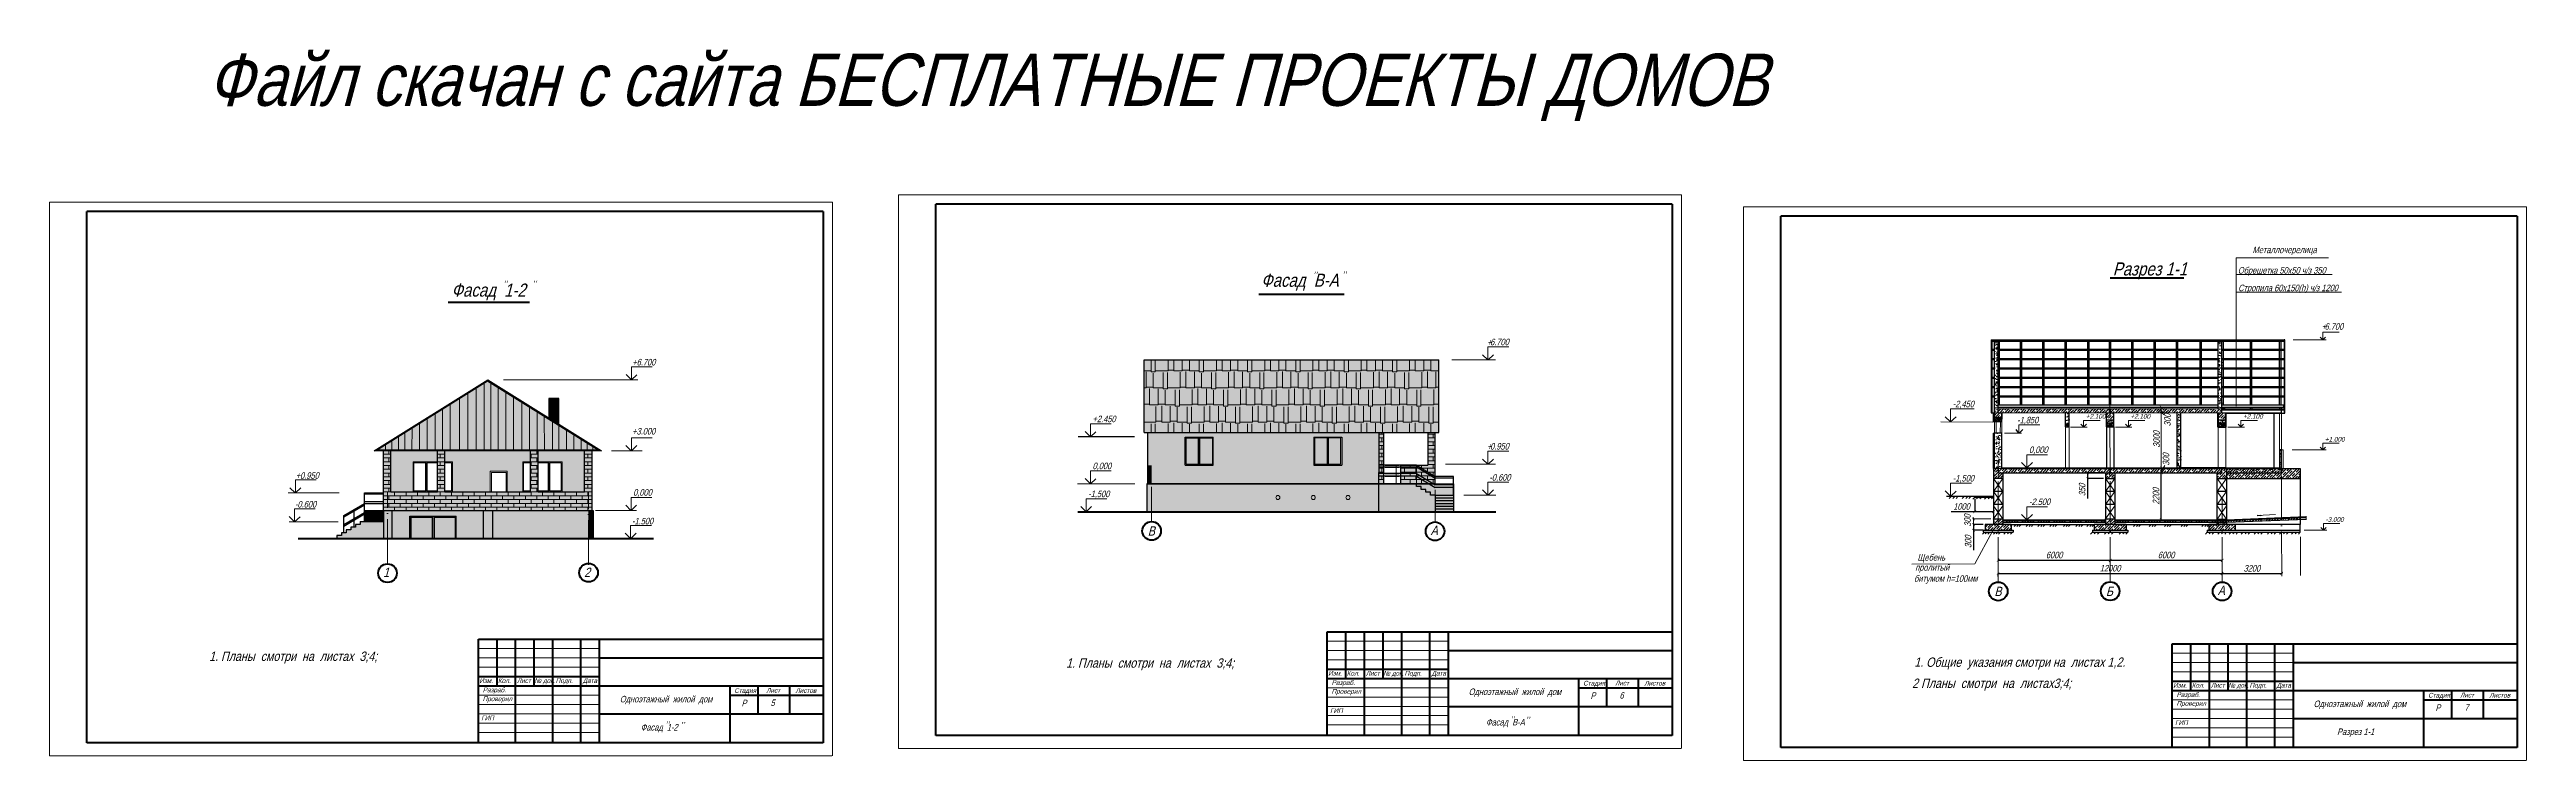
# Model space of a CAD drawing. Header units: millimetres. Extents: x -1570823 to -1042875, y 1331607 to 1425447.
# Drawn here: x -1272311 to -1139460, y 1387312 to 1425447 of the extents above; entities that cross this region are included whole.
import ezdxf

# ---------------------------------------------------------------- set-up
doc = ezdxf.new("R2010")
doc.units = ezdxf.units.MM
doc.linetypes.add('ACAD_ISO04W100', pattern=[30, 24, -3, 0, -3])
for name, color, linetype, lineweight in [('оси', 170, 'ACAD_ISO04W100', 15), ('Пр', 7, 'Continuous', 60), ('проект', 7, 'Continuous', 50), ('Разм.', 7, 'Continuous', 15), ('размер', 7, 'Continuous', 15), ('тонкая', 7, 'Continuous', 15)]:
    doc.layers.add(name, color=color, linetype=linetype, lineweight=lineweight)
doc.layers.add('разм', color=7, linetype='Continuous')
doc.styles.get("Standard").update_dxf_attribs({"font": 'ARIALN.TTF', "oblique": 15, "height": 350})
doc.dimstyles.new('100', dxfattribs={"dimtxt": 350, "dimasz": 150, "dimexe": 1.25, "dimexo": 100, "dimgap": 100, "dimtad": 1, "dimdec": 0, "dimrnd": 5, "dimtxsty": 'Standard', "dimblk": 'ARCHTICK', "dimcen": 250, "dimaunit": 1, "dimadec": 1, "dimazin": 0, "dimtfac": 1, "dimtdec": 0, "dimtmove": 0, "dimatfit": 3, "dimldrblk": 'NONE', "dimfxl": 1, "dimarcsym": 0})
pattern_1 = [(0, (59277.44, 69570.37), (0, 203.2254), []), (90, (59277.44, 69570.37), (-304.8, 203.2254), [203.2254, -203.2254])]
pattern_2 = [(45, (192686.09, 106512.88), (-141.421356, 141.421356), []), (45, (192827.09, 106512.88), (-141.421356, 141.421356), [200, -100])]
pattern_3 = [(50, (192686.1, 106512.88), (364.36934, -31.87817), [38.1, -419.1]), (355, (192686.1, 106512.88), (-70.48565, 382.113286), [30.48, -335.28]), (100.451, (192716.45, 106510.22), (293.885003, 350.233376), [32.38, -356.18]), (46.1842, (192686.1, 106614.5), (542.15808, -84.08466), [57.15, -628.65]), (96.6356, (192731.27, 106607.47), (474.80847, 494.85111), [48.57, -534.27]), (351.184, (192686.1, 106614.5), (474.80921, 494.85024), [45.72, -502.92]), (21, (192736.9, 106589.08), (303.22976, -204.531037), [38.1, -419.1]), (326, (192736.9, 106589.08), (123.60406, 368.37593), [30.48, -335.28]), (71.4514, (192762.16, 106572.04), (426.83298, 163.845715), [32.38, -356.18]), (37.5, (192686.09, 106512.88), (6.1772065, 169.110078), [0, -331.216, 0, -340.36, 0, -336.55]), (7.5, (192686.09, 106512.88), (133.639325, 200.36115), [0, -194.056, 0, -323.596, 0, -128.27]), (327.5, (192572.8, 106512.88), (271.18119, -11.457488), [0, -127, 0, -396.24, 0, -525.78]), (317.5, (192522, 106512.88), (296.258363, 50.852982), [0, -165.1, 0, -263.144, 0, -373.38])]
pattern_4 = [(45, (192686.09, 106512.88), (-70.710678, 70.710678), []), (45, (192756.59, 106512.88), (-70.710678, 70.710678), [100, -50])]
pattern_5 = [(45, (198692.24, 106510.28), (-141.421356, 141.421356), []), (45, (198833.24, 106510.28), (-141.421356, 141.421356), [200, -100])]
pattern_6 = [(45, (204692.25, 106509.03), (-141.421356, 141.421356), []), (45, (204833.25, 106509.03), (-141.421356, 141.421356), [200, -100])]

msp = doc.modelspace()

# ---------------------------------------------------------------- texts
at = {"oblique": 15}
for s, p in [('Изм.', (-1249259.7, 1391470.5)), ('Изм.', (-1249259.7, 1391470.5)), ('Разраб.', (-1249074.8, 1390970.5)), ('Разраб.', (-1249074.8, 1390970.5)), ('Кол.', (-1248259.7, 1391470.5)), ('Кол.', (-1248259.7, 1391470.5)), ('Лист', (-1247238.2, 1391470.5)), ('Лист', (-1247238.2, 1391470.5)), ('№ док.', (-1246309.9, 1391470.5)), ('№ док.', (-1246309.9, 1391470.5)), ('Подп.', (-1245164.1, 1391470.5)), ('Подп.', (-1245164.1, 1391470.5)), ('Дата', (-1243710.5, 1391470.5)), ('Дата', (-1243710.5, 1391470.5)), ('Стадия', (-1235586.4, 1390937.3)), ('Стадия', (-1235586.4, 1390937.3)), ('Лист', (-1233869.4, 1390942.1)), ('Лист', (-1233869.4, 1390942.1)), ('Листов', (-1232301.1, 1390937.3)), ('Листов', (-1232301.1, 1390937.3)), ('Изм.', (-1203729, 1391865.9)), ('Изм.', (-1203729, 1391865.9)), ('Разраб.', (-1203544.1, 1391365.9)), ('Разраб.', (-1203544.1, 1391365.9)), ('Кол.', (-1202729, 1391865.9)), ('Кол.', (-1202729, 1391865.9)), ('Лист', (-1201707.5, 1391865.9)), ('Лист', (-1201707.5, 1391865.9)), ('№ док.', (-1200779.2, 1391865.9)), ('№ док.', (-1200779.2, 1391865.9)), ('Подп.', (-1199633.4, 1391865.9)), ('Подп.', (-1199633.4, 1391865.9)), ('Дата', (-1198179.8, 1391865.9)), ('Дата', (-1198179.8, 1391865.9)), ('Стадия', (-1190055.7, 1391332.7)), ('Стадия', (-1190055.7, 1391332.7)), ('Лист', (-1188338.7, 1391337.5)), ('Лист', (-1188338.7, 1391337.5)), ('Листов', (-1186770.3, 1391332.7)), ('Листов', (-1186770.3, 1391332.7)), ('Изм.', (-1158408.7, 1391219.6)), ('Изм.', (-1158408.7, 1391219.6)), ('Разраб.', (-1158223.9, 1390719.6)), ('Разраб.', (-1158223.9, 1390719.6)), ('Кол.', (-1157408.7, 1391219.6)), ('Кол.', (-1157408.7, 1391219.6)), ('Лист', (-1156387.3, 1391219.6)), ('Лист', (-1156387.3, 1391219.6)), ('№ док.', (-1155459, 1391219.6)), ('№ док.', (-1155459, 1391219.6)), ('Подп.', (-1154313.2, 1391219.6)), ('Подп.', (-1154313.2, 1391219.6)), ('Дата', (-1152859.6, 1391219.6)), ('Дата', (-1152859.6, 1391219.6)), ('Стадия', (-1144735.5, 1390686.4)), ('Стадия', (-1144735.5, 1390686.4)), ('Лист', (-1143018.5, 1390691.1)), ('Лист', (-1143018.5, 1390691.1)), ('Листов', (-1141450.1, 1390686.4)), ('Листов', (-1141450.1, 1390686.4))]:
    msp.add_text(s, height=250, dxfattribs=at).set_placement(p)
at = {"lineweight": 70, "oblique": 15}
for p in [(-1203548.5, 1390889.3), (-1203548.5, 1390889.3), (-1249079.3, 1390493.9), (-1249079.3, 1390493.9), (-1158228.3, 1390242.9), (-1158228.3, 1390242.9)]:
    msp.add_text('Проверил', height=250, dxfattribs=at).set_placement(p)
at = {"layer": 'Пр', "lineweight": 15, "oblique": 15}
for s, p in [('В', (-1213405.7, 1399370.5)), ('В', (-1213405.7, 1399370.5)), ('А', (-1198232.5, 1399408.1)), ('А', (-1198232.5, 1399408.1)), ('1', (-1254413.9, 1397156.5)), ('2', (-1243632.5, 1397152.3)), ('В', (-1167998.2, 1396128.1)), ('Б', (-1162013.6, 1396136.1)), ('А', (-1156016.2, 1396188.1))]:
    msp.add_text(s, height=500, dxfattribs=at).set_placement(p)
at = {"layer": 'проект', "lineweight": 5, "ltscale": 25, "oblique": 15}
for s, p in [('Металлочерелица', (-1154152, 1414525.2)), ('Обрешетка 50х50 ч/з 350', (-1154938.8, 1413426.7)), ('Стропила 60х150(h) ч/з 1200', (-1154921.1, 1412485)), ('пролитый', (-1172242.7, 1397493.6)), ('Щебень', (-1172123.1, 1398028.3)), ('битумом h=100мм', (-1172305.6, 1396896.1)), ('6', (-1188103.5, 1390628.1)), ('5', (-1233634.2, 1390232.7)), ('7', (-1142783.3, 1389981.8))]:
    msp.add_text(s, height=350, dxfattribs=at).set_placement(p)
at = {"layer": 'проект', "lineweight": 15, "ltscale": 25, "oblique": 15}
msp.add_text('+6.700', height=350, dxfattribs=at).set_placement((-1241053.7, 1408501.4))
at = {"layer": 'проект', "lineweight": 5, "ltscale": 25, "oblique": 15}
msp.add_text('300', height=350, rotation=91.556194, dxfattribs=at).set_placement((-1169253.2, 1399853))
at = {"layer": 'проект', "lineweight": 5, "ltscale": 25, "char_height": 350, "attachment_point": 5, "rotation": 89.999118}
for insert in [(-1158717.8, 1405575), (-1158789.2, 1403459)]:
    msp.add_mtext('300', dxfattribs=dict(at, insert=insert))
at = {"layer": 'разм', "lineweight": 5, "ltscale": 25, "oblique": 15}
for s, height, p in [('Разрез 1-1', 700, (-1161647.8, 1413326.4)), ('+', 350, (-1195205.7, 1409573.8)), ('+', 350, (-1150449.6, 1410405.5)), ('+', 350, (-1195205.7, 1403977.9)), ('-0,600', 350, (-1195084, 1402320.4)), ('Разрез 1-1', 350, (-1149618.7, 1388677.1))]:
    msp.add_text(s, height=height, dxfattribs=at).set_placement(p)
msp.add_text('3000', height=350, rotation=90, dxfattribs=at).set_placement((-1159128.4, 1404090.2))
at = {"layer": 'Разм.', "color": 1, "lineweight": 5, "ltscale": 25, "oblique": 15}
msp.add_text('Файл скачан с сайта БЕСПЛАТНЫЕ ПРОЕКТЫ ДОМОВ', height=2800, dxfattribs=at).set_placement((-1263852.3, 1422426.4))
at = {"layer": 'Разм.', "lineweight": 5, "ltscale": 25, "oblique": 15}
for s, height, p in [('Фасад  1-2', 700, (-1250746, 1412192.6)), ('Фасад  В-А', 700, (-1207321.2, 1412721.8)), ('6.700', 350, (-1195045.2, 1409584.3)), ('6.700', 350, (-1150289.2, 1410416)), ('+2.450', 350, (-1216368, 1405456.6)), ('-2,450', 350, (-1170232.3, 1406257)), ('-1,850', 350, (-1166780.3, 1405394.5)), ('+2.100', 250, (-1163098.1, 1405645.4)), ('+2.100', 250, (-1160698, 1405645.4)), ('+2.100', 250, (-1154663.6, 1405645.4)), ('+3.000', 350, (-1241059.3, 1404797.4)), ('0.950', 350, (-1195045.2, 1403988.5)), ('+1.000', 250, (-1150272.7, 1404415.2)), ('0,000', 350, (-1216368, 1402938.2)), ('0,000', 350, (-1166140.5, 1403801.7)), ('+0.950', 350, (-1259106.8, 1402420.7)), ('0,000', 350, (-1241007.7, 1401515.1)), ('-1,500', 350, (-1216601.6, 1401437.5)), ('-1,500', 350, (-1170230, 1402275.6)), ('-0.600', 350, (-1259145.7, 1400881.9)), ('-1.500', 350, (-1241071.3, 1399976.6)), ('-2.500', 350, (-1166140.5, 1401012)), ('-3.000', 250, (-1150237.2, 1400111.8)), ('Фасад  1-2', 350, (-1240606.4, 1388916.3)), ('Фасад  В-А', 350, (-1195267, 1389188.9))]:
    msp.add_text(s, height=height, dxfattribs=at).set_placement(p)
at = {"layer": 'размер', "oblique": 15}
for s, height, p in [('1. Общие  указания смотри на  листах 1,2.', 500, (-1172294.2, 1392334.5)), ('Одноэтажный  жилой  дом', 350, (-1196193.9, 1390821.5)), ('Одноэтажный  жилой  дом', 350, (-1196193.9, 1390821.5)), ('Р', 350, (-1189659.3, 1390615.5)), ('Р', 350, (-1189659.3, 1390615.5)), ('ГИП', 250, (-1249155.3, 1389467.6)), ('ГИП', 250, (-1249155.3, 1389467.6)), ('Одноэтажный  жилой  дом', 350, (-1241724.6, 1390426.2)), ('Одноэтажный  жилой  дом', 350, (-1241724.6, 1390426.2)), ('.', 350, (-1237027.8, 1390419.8)), ('.', 350, (-1237027.8, 1390419.8)), ('Р', 350, (-1235190, 1390220.1)), ('Р', 350, (-1235190, 1390220.1)), ('ГИП', 250, (-1203624.6, 1389863)), ('ГИП', 250, (-1203624.6, 1389863)), ('.', 350, (-1191497.1, 1390815.1)), ('.', 350, (-1191497.1, 1390815.1)), ('Одноэтажный  жилой  дом', 350, (-1150873.7, 1390175.2)), ('Одноэтажный  жилой  дом', 350, (-1150873.7, 1390175.2)), ('.', 350, (-1146176.9, 1390168.8)), ('.', 350, (-1146176.9, 1390168.8)), ('Р', 350, (-1144339.1, 1389969.1)), ('Р', 350, (-1144339.1, 1389969.1)), ('ГИП', 250, (-1158304.3, 1389216.7)), ('ГИП', 250, (-1158304.3, 1389216.7))]:
    msp.add_text(s, height=height, dxfattribs=at).set_placement(p)
at = {"layer": 'тонкая', "lineweight": 9, "oblique": 15}
for p in [(-1202917.9, 1413486.5), (-1247916.1, 1412995.6), (-1246350.5, 1413002.8), (-1204483.6, 1413479.3), (-1193902.4, 1389631.3), (-1193080, 1389605.2), (-1239232.4, 1389355.7), (-1238409.9, 1389329.7)]:
    msp.add_text(',,', height=350, dxfattribs=at).set_placement(p)
at = {"layer": 'тонкая', "oblique": 15}
for s, p in [('1. Планы  смотри  на  листах  3;4;', (-1263749.2, 1392651.7)), ('1. Планы  смотри  на  листах  3;4;', (-1217786.8, 1392291.2)), ('2 Планы  смотри  на  листах3;4;', (-1172406.6, 1391202.4))]:
    msp.add_text(s, height=500, dxfattribs=at).set_placement(p)

# ---------------------------------------------------------------- blocks, each defined once
blk = doc.blocks.new('_ArchTick')
at = {"color": 0, "linetype": 'ByBlock', "lineweight": 0, "const_width": 0.15}
blk.add_lwpolyline([(-0.5, -0.5), (0.5, 0.5)], dxfattribs=at)
blk = doc.blocks.new('*D94')
at = {"layer": 'разм', "color": 0, "lineweight": -2, "ltscale": 25, "transparency": 16777216}
for p, q in [((-1159062, 1402743), (-1159048, 1402743)), ((-1159047, 1400225), (-1159047, 1402743)), ((-1159062, 1400225), (-1159048, 1400225))]:
    blk.add_line(p, q, dxfattribs=at)
at = {"layer": 'разм', "color": 0, "lineweight": -2, "ltscale": 25, "transparency": 16777216, "xscale": 150, "yscale": 150, "zscale": 150}
for p, rotation in [((-1159047, 1402743), 89.99911763161691), ((-1159047, 1400225), 269.9991176316169)]:
    blk.add_blockref('_ArchTick', p, dxfattribs=dict(at, rotation=rotation))
at = {"layer": 'разм', "color": 0, "lineweight": 5, "ltscale": 25, "transparency": 16777216, "insert": (-1159326, 1401484), "char_height": 350, "attachment_point": 5, "rotation": 89.99912}
blk.add_mtext('2200', dxfattribs=at)
blk = doc.blocks.new('_None')
blk = doc.blocks.new('*D95')
at = {"layer": 'разм', "color": 0, "lineweight": -2, "ltscale": 25, "transparency": 16777216}
for p, q in [((-1167793, 1398141), (-1167793, 1398052)), ((-1167793, 1398051), (-1161786, 1398051)), ((-1161786, 1397951), (-1161786, 1398050))]:
    blk.add_line(p, q, dxfattribs=at)
at = {"layer": 'разм', "color": 0, "lineweight": -2, "ltscale": 25, "transparency": 16777216, "xscale": 150, "yscale": 150, "zscale": 150, "rotation": 180}
blk.add_blockref('_ArchTick', (-1167793, 1398051), dxfattribs=at)
at = {"layer": 'разм', "color": 0, "lineweight": -2, "ltscale": 25, "transparency": 16777216, "xscale": 150, "yscale": 150, "zscale": 150}
blk.add_blockref('_ArchTick', (-1161786, 1398051), dxfattribs=at)
at = {"layer": 'разм', "color": 0, "lineweight": 5, "ltscale": 25, "transparency": 16777216, "insert": (-1164789, 1398330), "char_height": 350, "attachment_point": 5}
blk.add_mtext('6000', dxfattribs=at)
blk = doc.blocks.new('*D96')
at = {"layer": 'разм', "color": 0, "lineweight": -2, "ltscale": 25, "transparency": 16777216}
for p, q in [((-1161786, 1398051), (-1155782, 1398051)), ((-1161786, 1397951), (-1161786, 1398050)), ((-1155782, 1397962), (-1155782, 1398050))]:
    blk.add_line(p, q, dxfattribs=at)
at = {"layer": 'разм', "color": 0, "lineweight": -2, "ltscale": 25, "transparency": 16777216, "xscale": 150, "yscale": 150, "zscale": 150, "rotation": 180}
blk.add_blockref('_ArchTick', (-1161786, 1398051), dxfattribs=at)
at = {"layer": 'разм', "color": 0, "lineweight": -2, "ltscale": 25, "transparency": 16777216, "xscale": 150, "yscale": 150, "zscale": 150}
blk.add_blockref('_ArchTick', (-1155782, 1398051), dxfattribs=at)
at = {"layer": 'разм', "color": 0, "lineweight": 5, "ltscale": 25, "transparency": 16777216, "insert": (-1158784, 1398330), "char_height": 350, "attachment_point": 5}
blk.add_mtext('6000', dxfattribs=at)
blk = doc.blocks.new('*D97')
at = {"layer": 'разм', "color": 0, "lineweight": -2, "ltscale": 25, "transparency": 16777216}
for p, q in [((-1155783, 1397432), (-1155783, 1397338)), ((-1155783, 1397337), (-1152587, 1397337)), ((-1152587, 1397437), (-1152587, 1397338))]:
    blk.add_line(p, q, dxfattribs=at)
at = {"layer": 'разм', "color": 0, "lineweight": -2, "ltscale": 25, "transparency": 16777216, "xscale": 150, "yscale": 150, "zscale": 150, "rotation": 180}
blk.add_blockref('_ArchTick', (-1155783, 1397337), dxfattribs=at)
at = {"layer": 'разм', "color": 0, "lineweight": -2, "ltscale": 25, "transparency": 16777216, "xscale": 150, "yscale": 150, "zscale": 150}
blk.add_blockref('_ArchTick', (-1152587, 1397337), dxfattribs=at)
at = {"layer": 'разм', "color": 0, "lineweight": 5, "ltscale": 25, "transparency": 16777216, "insert": (-1154185, 1397616), "char_height": 350, "attachment_point": 5}
blk.add_mtext('3200', dxfattribs=at)
blk = doc.blocks.new('*D98')
at = {"layer": 'разм', "color": 0, "lineweight": -2, "ltscale": 25, "transparency": 16777216}
for p, q in [((-1167792, 1397175), (-1167792, 1397345)), ((-1167792, 1397344), (-1155783, 1397344)), ((-1155783, 1397244), (-1155783, 1397343))]:
    blk.add_line(p, q, dxfattribs=at)
at = {"layer": 'разм', "color": 0, "lineweight": -2, "ltscale": 25, "transparency": 16777216, "xscale": 150, "yscale": 150, "zscale": 150, "rotation": 180}
blk.add_blockref('_ArchTick', (-1167792, 1397344), dxfattribs=at)
at = {"layer": 'разм', "color": 0, "lineweight": -2, "ltscale": 25, "transparency": 16777216, "xscale": 150, "yscale": 150, "zscale": 150}
blk.add_blockref('_ArchTick', (-1155783, 1397344), dxfattribs=at)
at = {"layer": 'разм', "color": 0, "lineweight": 5, "ltscale": 25, "transparency": 16777216, "insert": (-1161788, 1397623), "char_height": 350, "attachment_point": 5}
blk.add_mtext('12000', dxfattribs=at)
blk = doc.blocks.new('*D99')
at = {"layer": 'проект', "color": 0, "lineweight": -2, "ltscale": 25, "transparency": 16777216}
for p, q in [((-1168594, 1399963), (-1169125, 1399963)), ((-1168594, 1399663), (-1169125, 1399663)), ((-1169123, 1399963), (-1169123, 1399663)), ((-1169123, 1399663), (-1169123, 1398584))]:
    blk.add_line(p, q, dxfattribs=at)
at = {"layer": 'проект', "color": 0, "lineweight": -2, "ltscale": 25, "transparency": 16777216, "xscale": 150, "yscale": 150, "zscale": 150}
for p, rotation in [((-1169123, 1399963), 90), ((-1169123, 1399663), 270)]:
    blk.add_blockref('_ArchTick', p, dxfattribs=dict(at, rotation=rotation))
at = {"layer": 'проект', "color": 0, "lineweight": 5, "ltscale": 25, "transparency": 16777216, "insert": (-1169402, 1399049), "char_height": 350, "attachment_point": 5, "rotation": 90}
blk.add_mtext('300', dxfattribs=at)
blk = doc.blocks.new('*D100')
at = {"layer": 'проект', "color": 0, "lineweight": -2, "ltscale": 25, "transparency": 16777216}
for p, q in [((-1169048, 1400655), (-1170323, 1400655)), ((-1169048, 1401343), (-1169048, 1400654)), ((-1168054, 1400655), (-1169048, 1400655)), ((-1168054, 1401343), (-1168054, 1400654))]:
    blk.add_line(p, q, dxfattribs=at)
at = {"layer": 'проект', "color": 0, "lineweight": -2, "ltscale": 25, "transparency": 16777216, "xscale": 150, "yscale": 150, "zscale": 150, "rotation": 180}
blk.add_blockref('_ArchTick', (-1169048, 1400655), dxfattribs=at)
at = {"layer": 'проект', "color": 0, "lineweight": -2, "ltscale": 25, "transparency": 16777216, "xscale": 150, "yscale": 150, "zscale": 150}
blk.add_blockref('_ArchTick', (-1168054, 1400655), dxfattribs=at)
at = {"layer": 'проект', "color": 0, "lineweight": 5, "ltscale": 25, "transparency": 16777216, "insert": (-1169760, 1400934), "char_height": 350, "attachment_point": 5}
blk.add_mtext('1000', dxfattribs=at)
blk = doc.blocks.new('*D101')
at = {"layer": 'проект', "color": 0, "lineweight": -2, "ltscale": 25, "transparency": 16777216}
for p, q in [((-1162142, 1402744), (-1163010, 1402744)), ((-1162142, 1402441), (-1163010, 1402441)), ((-1163009, 1402744), (-1163009, 1402441)), ((-1163009, 1402441), (-1163009, 1401362))]:
    blk.add_line(p, q, dxfattribs=at)
at = {"layer": 'проект', "color": 0, "lineweight": -2, "ltscale": 25, "transparency": 16777216, "xscale": 150, "yscale": 150, "zscale": 150}
for p, rotation in [((-1163009, 1402744), 89.99904673910794), ((-1163009, 1402441), 269.9990467391079)]:
    blk.add_blockref('_ArchTick', p, dxfattribs=dict(at, rotation=rotation))
at = {"layer": 'проект', "color": 0, "lineweight": 5, "ltscale": 25, "transparency": 16777216, "insert": (-1163288, 1401827), "char_height": 350, "attachment_point": 5, "rotation": 89.99905}
blk.add_mtext('350', dxfattribs=at)

# ---------------------------------------------------------------- dimensions: what is measured, and where the dimension line sits
at = {"layer": 'проект', "lineweight": 5, "ltscale": 25}
dim = msp.add_aligned_dim(p1=(-1162041.8, 1402743.6), p2=(-1162041.8, 1402441.1), distance=-967.2, text='350', dimstyle='100', dxfattribs=at)
dim.commit()
dim.dimension.update_dxf_attribs({"geometry": '*D101', "text_midpoint": (-1163287.7, 1401826.6)})
dim = msp.add_linear_dim(base=(-1169048, 1400655.4), p1=(-1168053.6, 1401442.7), p2=(-1169048, 1401442.7), text='1000', dimstyle='100', dxfattribs=at)
dim.commit()
dim.dimension.update_dxf_attribs({"geometry": '*D100', "text_midpoint": (-1169760.4, 1400934.1)})
dim = msp.add_aligned_dim(p1=(-1168493.6, 1399963.3), p2=(-1168493.6, 1399663.3), distance=-629.8, dimstyle='100', dxfattribs=at)
dim.commit()
dim.dimension.update_dxf_attribs({"geometry": '*D99', "text_midpoint": (-1169402.1, 1399048.8)})
at = {"layer": 'разм', "lineweight": 5, "ltscale": 25}
dim = msp.add_aligned_dim(p1=(-1158961.7, 1400224.6), p2=(-1158961.7, 1402743.2), distance=85.4, text='2200', dimstyle='100', dxfattribs=at)
dim.commit()
dim.dimension.update_dxf_attribs({"geometry": '*D94', "text_midpoint": (-1159325.8, 1401483.9)})
for base, p1, p2, text, picture, middle in [((-1161785.8, 1398050.9), (-1167793, 1398041.3), (-1161785.8, 1398050.9), '6000', '*D95', (-1164789.4, 1398329.6)), ((-1155783.4, 1397343.9), (-1167792.1, 1397075.4), (-1155783.4, 1397343.9), '12000', '*D98', (-1161787.7, 1397622.6)), ((-1152587.3, 1397337.1), (-1155783.2, 1397331.7), (-1152587.3, 1397337.1), '3200', '*D97', (-1154185.3, 1397615.8))]:
    dim = msp.add_linear_dim(base=base, p1=p1, p2=p2, text=text, dimstyle='100', dxfattribs=at)
    dim.commit()
    dim.dimension.update_dxf_attribs({"geometry": picture, "text_midpoint": middle})
dim = msp.add_linear_dim(base=(-1155782.1, 1398050.9), p1=(-1161785.8, 1398050.9), p2=(-1155782.1, 1398061.9), text='6000', dimstyle='100', override={"dimtmove": 1}, dxfattribs=at)
dim.commit()
dim.dimension.update_dxf_attribs({"geometry": '*D96', "text_midpoint": (-1158784, 1398329.6)})

# ---------------------------------------------------------------- hatches: boundary and pattern name
at = {"layer": 'проект', "lineweight": 15, "ltscale": 25}
h = msp.add_hatch(dxfattribs=at)
h.set_pattern_fill('AR-CONC', color=256, scale=2, style=0)
h.set_pattern_definition(pattern_3)
h.paths.add_polyline_path([(-1157993.1, 1405971.7), (-1158193.1, 1405971.6), (-1158191.8, 1403011.5), (-1157991.8, 1403011.5)])
at = {"layer": 'проект', "lineweight": 5, "ltscale": 25}
h = msp.add_hatch(dxfattribs=at)
h.set_pattern_fill('AR-CONC', color=256, scale=2, style=0)
h.set_pattern_definition(pattern_3)
h.paths.add_polyline_path([(-1155591.8, 1405587.4), (-1155991.7, 1405587.5), (-1155991.7, 1405421), (-1155591.8, 1405420.5)])
at = {"layer": 'проект', "lineweight": 25, "ltscale": 25}
h = msp.add_hatch(dxfattribs=at)
h.set_pattern_fill('JIS_STN_1E', color=256, scale=200, style=0)
h.set_pattern_definition(pattern_2)
h.paths.add_polyline_path([(-1167795.4, 1400268), (-1168048, 1400268), (-1168048, 1399963.3), (-1167795.1, 1399963.3)])
h = msp.add_hatch(dxfattribs=at)
h.set_pattern_fill('JIS_STN_1E', color=256, scale=200, style=0)
h.set_pattern_definition(pattern_2)
h.paths.add_polyline_path([(-1167548, 1400268), (-1167795.4, 1400268), (-1167795.1, 1399963.3), (-1167548, 1399963.3)])
h = msp.add_hatch(dxfattribs=at)
h.set_pattern_fill('JIS_STN_1E', color=256, scale=200, style=0)
h.set_pattern_definition(pattern_5)
h.paths.add_polyline_path([(-1161789.2, 1400265.4), (-1162041.8, 1400265.4), (-1162041.8, 1399960.7), (-1161788.9, 1399960.7)])
h = msp.add_hatch(dxfattribs=at)
h.set_pattern_fill('JIS_STN_1E', color=256, scale=200, style=0)
h.set_pattern_definition(pattern_5)
h.paths.add_polyline_path([(-1161541.8, 1400265.4), (-1161789.2, 1400265.4), (-1161788.9, 1399960.7), (-1161541.8, 1399960.7)])
h = msp.add_hatch(dxfattribs=at)
h.set_pattern_fill('JIS_STN_1E', color=256, scale=200, style=0)
h.set_pattern_definition(pattern_6)
h.paths.add_polyline_path([(-1155789.2, 1400264.2), (-1156041.8, 1400264.2), (-1156041.8, 1399959.4), (-1155788.9, 1399959.4)])
h = msp.add_hatch(dxfattribs=at)
h.set_pattern_fill('JIS_STN_1E', color=256, scale=200, style=0)
h.set_pattern_definition(pattern_6)
h.paths.add_polyline_path([(-1155541.8, 1400264.2), (-1155789.2, 1400264.2), (-1155788.9, 1399959.4), (-1155541.8, 1399959.4)])
at = {"layer": 'разм', "lineweight": 15, "ltscale": 25, "true_color": 0xffc2f0}
msp.add_hatch(color=254, dxfattribs=at).paths.add_polyline_path([(-1197800.1, 1408800.9), (-1213599, 1408800.9), (-1213599, 1404901), (-1197800.1, 1404901)])
at = {"layer": 'разм', "lineweight": 15, "ltscale": 25}
h = msp.add_hatch(dxfattribs=at)
h.set_pattern_fill('AR-RSHKE', color=256, scale=3, style=0)
h.set_pattern_definition([(0, (102169.9, 105189.2), (1943.1, 914.4), [457.2, -381, 533.4, -228.6, 685.8, -304.8]), (0, (102627.1, 105227.3), (1943.1, 914.4), [381, -1447.8, 304.8, -457.2]), (0, (103541.5, 105132.1), (1943.1, 914.4), [228.6, -2362.2]), (90, (102169.86, 105189.2), (-647.7, 914.4), [876.3, -2781.3]), (90, (102627.06, 105189.2), (-647.7, 914.4), [857.25, -2800.35]), (90, (103008.06, 105189.2), (-647.7, 914.4), [800.1, -2857.5]), (90, (103541.46, 105132.05), (-647.7, 914.4), [876.3, -2781.3]), (90, (103770.06, 105132.05), (-647.7, 914.4), [876.3, -2781.3]), (90, (104455.86, 105189.2), (-647.7, 914.4), [838.2, -2819.4])])
h.paths.add_polyline_path([(-1197800.1, 1408800.9), (-1213599, 1408800.9), (-1213599, 1404901), (-1197800.1, 1404901)])
at = {"layer": 'разм', "lineweight": 15, "ltscale": 25, "true_color": 0xf0f0f0}
msp.add_hatch(color=7, dxfattribs=at).paths.add_polyline_path([(-1248805.4, 1407724.8), (-1254901.9, 1403926.9), (-1242709, 1403926.9)])
at = {"layer": 'разм', "lineweight": 15, "ltscale": 25, "true_color": 0xffedb8}
for points in [[(-1244997.1, 1406727.6), (-1245531, 1406727.6), (-1245530, 1405684.3), (-1244997.1, 1405352.3)], [(-1213199.5, 1403139.7), (-1213399, 1403139.7), (-1213399, 1402150.8), (-1213199, 1402150.8)]]:
    msp.add_hatch(color=254, dxfattribs=at).paths.add_polyline_path(points)
at = {"layer": 'разм', "lineweight": 15, "ltscale": 25}
h = msp.add_hatch(dxfattribs=at)
h.set_pattern_fill('AR-BRSTD', color=256, scale=3, style=0)
h.set_pattern_definition(pattern_1)
h.paths.add_polyline_path([(-1244997.1, 1406727.6), (-1245531, 1406727.6), (-1245530, 1405684.3), (-1244997.1, 1405352.3)])
at = {"layer": 'разм', "lineweight": 5, "ltscale": 25}
h = msp.add_hatch(dxfattribs=at)
h.set_pattern_fill('JIS_STN_1E', color=256, scale=200, style=0)
h.set_pattern_definition(pattern_2)
h.paths.add_polyline_path([(-1167598, 1405967.6), (-1167997.6, 1405967.4), (-1167997.6, 1405634), (-1167598, 1405633.9)])
h = msp.add_hatch(dxfattribs=at)
h.set_pattern_fill('JIS_STN_1E', color=256, scale=100, style=0)
h.set_pattern_definition(pattern_4)
h.paths.add_polyline_path([(-1167866.4, 1405694), (-1167997.6, 1405694), (-1167997.6, 1405468.2), (-1167866.4, 1405468.1)])
h.paths.add_polyline_path([(-1167723.1, 1405693.9), (-1167866.4, 1405694), (-1167866.4, 1405468.1), (-1167722.8, 1405468.1)])
h.paths.add_polyline_path([(-1167598, 1405617.4), (-1167598, 1405693.9), (-1167723.1, 1405693.9), (-1167722.8, 1405468.1), (-1167598, 1405468.1), (-1167598, 1405617.4)])
h = msp.add_hatch(dxfattribs=at)
h.set_pattern_fill('JIS_STN_1E', color=256, scale=200, style=0)
h.set_pattern_definition(pattern_2)
h.paths.add_polyline_path([(-1161823.8, 1406184.9), (-1167802.4, 1406187.3), (-1167802.4, 1405967.5), (-1161823.8, 1405970.1)])
h.paths.add_polyline_path([(-1155798, 1406182.5), (-1161770.1, 1406184.9), (-1161770.1, 1405970.1), (-1155798, 1405972.6)])
h = msp.add_hatch(dxfattribs=at)
h.set_pattern_fill('AR-CONC', color=256, scale=2, style=0)
h.set_pattern_definition(pattern_3)
h.paths.add_polyline_path([(-1163990.6, 1405969.1), (-1164190.4, 1405969.1), (-1164190.7, 1405344.4), (-1163990.9, 1405344.3)])
h.paths.add_polyline_path([(-1161797.6, 1405589.9), (-1161991.8, 1405589.9), (-1161991.8, 1405422.9), (-1161797.4, 1405422.9)])
h.paths.add_polyline_path([(-1161591.8, 1405589.9), (-1161797.6, 1405589.9), (-1161797.4, 1405422.9), (-1161591.8, 1405422.9)])
h = msp.add_hatch(dxfattribs=at)
h.set_pattern_fill('JIS_STN_1E', color=256, scale=200, style=0)
h.set_pattern_definition([(45, (198674.94, 106512.88), (-141.421356, 141.421356), []), (45, (198815.94, 106512.88), (-141.421356, 141.421356), [200, -100])])
h.paths.add_polyline_path([(-1161609.1, 1405967.6), (-1162008.7, 1405967.4), (-1162008.8, 1405634), (-1161609.1, 1405633.9)])
h = msp.add_hatch(dxfattribs=at)
h.set_pattern_fill('JIS_STN_1E', color=256, scale=200, style=0)
h.set_pattern_definition([(45, (204697.28, 106512.88), (-141.421356, 141.421356), []), (45, (204838.28, 106512.88), (-141.421356, 141.421356), [200, -100])])
h.paths.add_polyline_path([(-1155586.8, 1405967.6), (-1155986.4, 1405967.4), (-1155986.4, 1405634), (-1155586.8, 1405633.9)])
at = {"layer": 'разм', "lineweight": 15, "ltscale": 25, "true_color": 0xffedb8}
h = msp.add_hatch(color=254, dxfattribs=at)
h.paths.add_polyline_path([(-1211401.4, 1404649.4), (-1213399, 1404649.4), (-1213399, 1403139.7), (-1211401.4, 1403139.7)], flags=16)
h.paths.add_polyline_path([(-1211401.4, 1403139.7), (-1213199.5, 1403139.7), (-1213199, 1402150.8), (-1211401.4, 1402150.8)], flags=17)
h.paths.add_polyline_path([(-1204501.5, 1403139.7), (-1209900.9, 1403139.7), (-1209900.9, 1402150.8), (-1204501.5, 1402150.8)], flags=17)
h.paths.add_polyline_path([(-1204501.5, 1404649.4), (-1209899, 1404649.4), (-1209899, 1403150.8), (-1209900.9, 1403150.8), (-1209900.9, 1403139.7), (-1204501.5, 1403139.7)], flags=17)
h.paths.add_polyline_path([(-1209900.9, 1403139.7), (-1211401.4, 1403139.7), (-1211401.4, 1402150.8), (-1209900.9, 1402150.8)], flags=17)
h.paths.add_polyline_path([(-1201000.7, 1404901), (-1213399, 1404901), (-1213399, 1404649.4), (-1211401.4, 1404649.4), (-1211401.4, 1404650.8), (-1209899, 1404650.8), (-1209899, 1404649.4), (-1204501.5, 1404649.4), (-1204501.5, 1404654.7), (-1203001.5, 1404655.5), (-1203001.5, 1403150.8), (-1203002.9, 1403150.8), (-1203002.9, 1402150.8), (-1201005.8, 1402150.8)])
h.paths.add_polyline_path([(-1203002.9, 1403139.7), (-1204501.5, 1403139.7), (-1204501.5, 1402150.8), (-1203002.9, 1402150.8)], flags=16)
at = {"layer": 'разм', "lineweight": 15, "ltscale": 25, "true_color": 0xd6f5ff}
h = msp.add_hatch(color=7, dxfattribs=at)
h.paths.add_polyline_path([(-1209936.2, 1404600.6), (-1210613.7, 1404600.6), (-1210613.7, 1403199.3), (-1209936.2, 1403199.3)])
h.paths.add_polyline_path([(-1210704.4, 1404598.9), (-1211342.7, 1404598.9), (-1211342.7, 1403198), (-1210704.4, 1403198)])
h.paths.add_polyline_path([(-1203792.2, 1404615.7), (-1204447.3, 1404615.7), (-1204447.3, 1403200.6), (-1203792.2, 1403200.6)])
h.paths.add_polyline_path([(-1203061.4, 1404612.3), (-1203719.7, 1404612.3), (-1203719.7, 1403201.3), (-1203061.4, 1403201.3)])
at = {"layer": 'разм', "lineweight": 15, "ltscale": 25, "true_color": 0xffedb8}
h = msp.add_hatch(color=254, dxfattribs=at)
h.paths.add_polyline_path([(-1200746.9, 1404901), (-1201000.7, 1404901), (-1201005.8, 1402150.8), (-1200752.1, 1402150.8)])
h.paths.add_polyline_path([(-1198000.1, 1404901), (-1198379.9, 1404901), (-1198379, 1403151.5), (-1199852.1, 1403150.8), (-1199852.1, 1402150.8), (-1198000.1, 1402150.8)])
at = {"layer": 'разм', "lineweight": 15, "ltscale": 25}
h = msp.add_hatch(dxfattribs=at)
h.set_pattern_fill('AR-BRSTD', color=256, scale=3, style=0)
h.set_pattern_definition([(0, (102169.86, 105189.2), (0, 203.2254), []), (90, (102169.86, 105189.2), (-304.8, 203.2254), [203.2254, -203.2254])])
h.paths.add_polyline_path([(-1198000.1, 1404901), (-1198379.9, 1404901), (-1198379, 1403151.5), (-1199852.1, 1403150.8), (-1199852.1, 1402150.8), (-1198000.1, 1402150.8)])
h.paths.add_polyline_path([(-1200746.9, 1404901), (-1201000.7, 1404901), (-1201005.8, 1402150.8), (-1200752.1, 1402150.8)])
at = {"layer": 'разм', "lineweight": 5, "ltscale": 25}
h = msp.add_hatch(dxfattribs=at)
h.set_pattern_fill('AR-CONC', color=256, scale=2, style=0)
h.set_pattern_definition(pattern_3)
h.paths.add_polyline_path([(-1167598, 1404868.1), (-1167997.7, 1404868.2), (-1167998, 1402968.1), (-1167598, 1402968.1)])
h = msp.add_hatch(dxfattribs=at)
h.set_pattern_fill('JIS_STN_1E', color=256, scale=100, style=0)
h.set_pattern_definition(pattern_4)
h.paths.add_polyline_path([(-1164091.3, 1405344.3), (-1164190.7, 1405344.4), (-1164190.8, 1405204.4), (-1164091.4, 1405204.3)])
h.paths.add_polyline_path([(-1163990.9, 1405344.3), (-1164091.3, 1405344.3), (-1164091.4, 1405204.3), (-1163990.9, 1405204.3)])
h.paths.add_polyline_path([(-1161851.4, 1405422.9), (-1161991.8, 1405422.9), (-1161991.8, 1405202.9), (-1161851.4, 1405202.9)])
h.paths.add_polyline_path([(-1161591.8, 1405422.9), (-1161723.5, 1405422.9), (-1161723.5, 1405202.9), (-1161591.8, 1405202.9)])
h.paths.add_polyline_path([(-1161723.5, 1405422.9), (-1161797.4, 1405422.9), (-1161797, 1405202.9), (-1161723.5, 1405202.9)])
h.paths.add_polyline_path([(-1161797.4, 1405422.9), (-1161851.4, 1405422.9), (-1161851.4, 1405202.9), (-1161797, 1405202.9)])
h.paths.add_polyline_path([(-1155838.4, 1405420.8), (-1155991.7, 1405421), (-1155991.7, 1405195.5), (-1155838.7, 1405195.3)])
h.paths.add_polyline_path([(-1155713.9, 1405420.6), (-1155838.4, 1405420.8), (-1155838.7, 1405195.3), (-1155714.2, 1405195.1)])
h.paths.add_polyline_path([(-1155591.8, 1405420.5), (-1155713.9, 1405420.6), (-1155714.2, 1405195.1), (-1155591.8, 1405195)])
at = {"layer": 'разм', "lineweight": 25, "ltscale": 25}
h = msp.add_hatch(dxfattribs=at)
h.set_pattern_fill('JIS_STN_1E', color=256, scale=200, style=0)
h.set_pattern_definition(pattern_2)
h.paths.add_polyline_path([(-1167798.2, 1402968.1), (-1168048, 1402968.1), (-1168048, 1402443.7), (-1167797.6, 1402443.7)])
h.paths.add_polyline_path([(-1167548, 1402743.7), (-1167778.3, 1402743.7), (-1167778.7, 1402968.1), (-1167798.2, 1402968.1), (-1167797.6, 1402443.7), (-1167548, 1402443.7)])
at = {"layer": 'разм', "lineweight": 5, "ltscale": 25}
h = msp.add_hatch(dxfattribs=at)
h.set_pattern_fill('JIS_STN_1E', color=256, scale=200, style=0)
h.set_pattern_definition(pattern_2)
h.paths.add_polyline_path([(-1161802, 1402968.1), (-1167548, 1402968.1), (-1167778.7, 1402968.1), (-1167778.3, 1402743.7), (-1161802, 1402743.6)])
at = {"layer": 'разм', "lineweight": 25, "ltscale": 25}
h = msp.add_hatch(dxfattribs=at)
h.set_pattern_fill('JIS_STN_1E', color=256, scale=200, style=0)
h.set_pattern_definition(pattern_2)
h.paths.add_polyline_path([(-1161793.1, 1402743.6), (-1162041.8, 1402743.6), (-1162041.8, 1402441.1), (-1161792.6, 1402441.1)])
h.paths.add_polyline_path([(-1161541.8, 1402743.6), (-1161793.1, 1402743.6), (-1161792.6, 1402441.1), (-1161541.8, 1402441.1)])
h.paths.add_polyline_path([(-1155541.8, 1402968.1), (-1155791.8, 1402968.1), (-1155791.2, 1402743.5), (-1156060.5, 1402743.5), (-1156060.5, 1402439.8), (-1155541.8, 1402439.8)])
h.paths.add_polyline_path([(-1152595.3, 1402742.6), (-1155541.8, 1402742.4), (-1155541.8, 1402439.8), (-1152594.7, 1402439.8)])
h.paths.add_polyline_path([(-1151591.8, 1402968.1), (-1152591.2, 1402968.1), (-1152591.2, 1402742.6), (-1152595.3, 1402742.6), (-1152594.7, 1402439.8), (-1151591.8, 1402439.8)])
at = {"layer": 'разм', "lineweight": 5, "ltscale": 25}
h = msp.add_hatch(dxfattribs=at)
h.set_pattern_fill('JIS_STN_1E', color=256, scale=200, style=0)
h.set_pattern_definition(pattern_2)
h.paths.add_polyline_path([(-1155791.8, 1402968.1), (-1161783.9, 1402968.1), (-1161783.9, 1402743.6), (-1155791.2, 1402743.5)])
h = msp.add_hatch(dxfattribs=at)
h.set_pattern_fill('JIS_STN_1E', color=256, scale=200, style=0)
h.set_pattern_definition(pattern_2)
h.paths.add_polyline_path([(-1154067.1, 1402968.1), (-1155541.8, 1402968.1), (-1155541.8, 1402742.4), (-1154066.7, 1402742.5)])
h.paths.add_polyline_path([(-1154643.2, 1402862, -1.00000088), (-1154535.2, 1402862, -1)], flags=16)
h.paths.add_polyline_path([(-1155030.7, 1402862, -1.00000088), (-1154922.7, 1402862, -1)], flags=16)
h.paths.add_polyline_path([(-1154255.7, 1402859.6, -1.00000088), (-1154147.7, 1402859.6, -1)], flags=16)
h.paths.add_polyline_path([(-1155413.6, 1402864.5, -1.00000088), (-1155305.6, 1402864.5, -1)], flags=16)
h.paths.add_polyline_path([(-1152595.6, 1402968.1), (-1154067.1, 1402968.1), (-1154066.7, 1402742.5), (-1152595.3, 1402742.6)])
h.paths.add_polyline_path([(-1153574.9, 1402864.7, -1.00000088), (-1153466.9, 1402864.7, -1)], flags=16)
h.paths.add_polyline_path([(-1153957.8, 1402867.2, -1.00000088), (-1153849.8, 1402867.2, -1)], flags=16)
h.paths.add_polyline_path([(-1153187.4, 1402864.7, -1.00000088), (-1153079.4, 1402864.7, -1)], flags=16)
h.paths.add_polyline_path([(-1152691.9, 1402862.3, -1), (-1152799.9, 1402862.3, -1.00000088)], flags=16)
h = msp.add_hatch(dxfattribs=at)
h.set_pattern_fill('AR-CONC', color=256, scale=2, style=0)
h.set_pattern_definition(pattern_3)
h.paths.add_polyline_path([(-1152597.3, 1403968.1), (-1152711.8, 1403968.1), (-1152711.8, 1402968.1), (-1152595.6, 1402968.1)])
h = msp.add_hatch(color=255, dxfattribs=at)
h.paths.add_polyline_path([(-1198000.1, 1401550.8), (-1198250.1, 1401550.8), (-1198250.1, 1401700.8), (-1198500.1, 1401700.8), (-1198500.1, 1401850.8), (-1198750.1, 1401850.8), (-1198750.1, 1402000.8), (-1199000.1, 1402000.8), (-1199000.1, 1402150.8), (-1201005.8, 1402150.8), (-1201008.7, 1400650.8), (-1198000.1, 1400650.8)])
h.paths.add_polyline_path([(-1201200.1, 1402150.8), (-1213199, 1402150.8), (-1213198.3, 1400650.8), (-1201199.4, 1400650.8)])
h.paths.add_polyline_path([(-1201005.8, 1402150.8), (-1201200.1, 1402150.8), (-1201199.4, 1400650.8), (-1201008.7, 1400650.8)])
h.paths.add_polyline_path([(-1213199, 1402150.8), (-1213449, 1402150.8), (-1213449, 1400650.8), (-1213198.3, 1400650.8)])
h.paths.add_polyline_path([(-1197000.1, 1402150.8), (-1198000.1, 1402150.8), (-1197999.8, 1401550.8), (-1197000.1, 1401550.8)])
h.paths.add_polyline_path([(-1198000.1, 1402150.8), (-1199000.1, 1402150.8), (-1199000.1, 1402000.8), (-1198750.1, 1402000.8), (-1198750.1, 1401850.8), (-1198500.1, 1401850.8), (-1198500.1, 1401700.8), (-1198250.1, 1401700.8), (-1198250.1, 1401550.8), (-1197999.8, 1401550.8)])
h.paths.add_polyline_path([(-1197000.1, 1401550.8), (-1197999.8, 1401550.8), (-1197999.8, 1401400.8), (-1197000.1, 1401400.8)])
h.paths.add_polyline_path([(-1197000.1, 1401400.8), (-1197999.8, 1401400.8), (-1197999.7, 1401250.8), (-1197000.1, 1401250.8)])
h.paths.add_polyline_path([(-1197000.1, 1401250.8), (-1197999.7, 1401250.8), (-1197999.6, 1401100.8), (-1197000.1, 1401100.8)])
h.paths.add_polyline_path([(-1197000.1, 1401100.8), (-1197999.6, 1401100.8), (-1197999.5, 1400950.8), (-1197000.1, 1400950.8)])
h.paths.add_polyline_path([(-1197000.1, 1400950.8), (-1197999.5, 1400950.8), (-1197999.5, 1400800.8), (-1197000.1, 1400800.8)])
h.paths.add_polyline_path([(-1197000.1, 1400800.8), (-1197999.5, 1400800.8), (-1197999.4, 1400650.8), (-1197000.1, 1400650.8)])
h = msp.add_hatch(dxfattribs=at)
h.set_pattern_fill('JIS_STN_1E', color=256, scale=200, style=0)
h.set_pattern_definition(pattern_2)
h.paths.add_polyline_path([(-1162041.8, 1400188.1), (-1167548, 1400188.1), (-1167548, 1400088.1), (-1162041.8, 1400088.1)])
h.paths.add_polyline_path([(-1156060.5, 1400175), (-1161541.8, 1400188.1), (-1161541.8, 1400088.1), (-1156060.5, 1400088.1)])
h.paths.add_polyline_path([(-1155541.8, 1400173.8), (-1155786.1, 1400174.3), (-1155785.9, 1400088.1), (-1155541.8, 1400088.1)])
h.paths.add_polyline_path([(-1155786.1, 1400174.3), (-1156060.5, 1400175), (-1156060.5, 1400088.1), (-1155785.9, 1400088.1)])
h.paths.add_polyline_path([(-1152591, 1400207), (-1152591.1, 1400295.6), (-1155541.8, 1400176.7), (-1155541.8, 1400088.1)])
h.paths.add_polyline_path([(-1151591.8, 1400335.8), (-1152591.1, 1400295.6), (-1152591, 1400207), (-1151591.8, 1400247.2)])
h = msp.add_hatch(dxfattribs=at)
h.set_pattern_fill('JIS_STN_1E', color=256, scale=200, style=0)
h.set_pattern_definition(pattern_2)
h.paths.add_polyline_path([(-1167093.6, 1399963.3), (-1167795, 1399963.3), (-1167794.7, 1399663.3), (-1167093.6, 1399663.3)])
h.paths.add_polyline_path([(-1167795, 1399963.3), (-1168493.6, 1399963.3), (-1168493.6, 1399663.3), (-1167794.7, 1399663.3)])
h.paths.add_polyline_path([(-1161788.7, 1399963.3), (-1162637.4, 1399963.3), (-1162637.4, 1399663.3), (-1161788.2, 1399663.3)])
h.paths.add_polyline_path([(-1160937.4, 1399963.3), (-1161372.9, 1399963.3), (-1161788.7, 1399963.3), (-1161788.2, 1399663.3), (-1160937.4, 1399663.3)])
h.paths.add_polyline_path([(-1155785.7, 1399963.3), (-1156487.4, 1399963.3), (-1156487.4, 1399663.3), (-1155785, 1399663.3)])
h.paths.add_polyline_path([(-1155087.4, 1399963.3), (-1155785.7, 1399963.3), (-1155785, 1399663.3), (-1155087.4, 1399663.3)])
at = {"layer": 'Разм.', "lineweight": 5, "ltscale": 50}
h = msp.add_hatch(dxfattribs=at)
h.set_pattern_fill('AR-CONC', color=256, scale=2, style=0)
h.set_pattern_definition(pattern_3)
h.paths.add_polyline_path([(-1167801, 1409812.2), (-1167997.4, 1409812.2), (-1167997.6, 1405967.4), (-1167802.4, 1405967.5), (-1167802.4, 1406187.3), (-1167802.3, 1406394.5), (-1167803.1, 1406394.5), (-1167802.8, 1406394.5)])
h = msp.add_hatch(dxfattribs=at)
h.set_pattern_fill('AR-CONC', color=256, scale=2, style=0)
h.set_pattern_definition(pattern_3)
h.paths.add_polyline_path([(-1155797.8, 1409811.9), (-1155997.8, 1409811.9), (-1155998, 1406182.6), (-1155798, 1406182.5)])
at = {"layer": 'Разм.', "lineweight": 5, "ltscale": 50, "true_color": 0xfff9e5}
h = msp.add_hatch(color=7, dxfattribs=at)
h.paths.add_polyline_path([(-1252801.9, 1403326.9), (-1251501.8, 1403326.9), (-1251501.9, 1403926.9), (-1254001.9, 1403926.9), (-1254001.9, 1401712.8), (-1252801.9, 1401712.8)])
h.paths.add_polyline_path([(-1246922.9, 1403326.9), (-1246509, 1403326.9), (-1246509, 1403926.9), (-1251101.9, 1403926.9), (-1251101.9, 1403326.9), (-1250701.9, 1403326.9), (-1250701.9, 1401712.8), (-1248672.9, 1401712.8), (-1248672.9, 1402826.9), (-1247772.9, 1402826.9), (-1247772.9, 1401712.8), (-1246922.9, 1401712.8)])
h.paths.add_polyline_path([(-1243609, 1403926.9), (-1246109, 1403926.9), (-1246109, 1403326.9), (-1245522.9, 1403326.9), (-1244822.9, 1403326.9), (-1244822.9, 1401712.8), (-1243609, 1401712.8)])
h.paths.add_polyline_path([(-1243168.7, 1404154.6), (-1243168.7, 1403959.1), (-1242854.8, 1403959.1)])
h.paths.add_polyline_path([(-1243168.7, 1404154.6), (-1243471, 1404343), (-1243471, 1403959.1), (-1243168.7, 1403959.1)])
h.paths.add_polyline_path([(-1243471, 1404343), (-1243787.8, 1404540.3), (-1243787.8, 1403959.1), (-1243471, 1403959.1)])
h.paths.add_polyline_path([(-1243787.8, 1404540.3), (-1244192.1, 1404792.1), (-1244192.1, 1403959.1), (-1243787.8, 1403959.1)])
h.paths.add_polyline_path([(-1244192.1, 1404792.1), (-1244574.4, 1405030.3), (-1244574.4, 1403959.1), (-1244192.1, 1403959.1)])
h.paths.add_polyline_path([(-1244574.4, 1405030.3), (-1244989.6, 1405288.9), (-1244989.6, 1403959.1), (-1244574.4, 1403959.1)])
h.paths.add_polyline_path([(-1244989.6, 1405288.9), (-1245328.2, 1405499.9), (-1245328.2, 1403959.1), (-1244989.6, 1403959.1)])
h.paths.add_polyline_path([(-1245328.2, 1405499.9), (-1245783.5, 1405783.6), (-1245754.7, 1403959.1), (-1245328.2, 1403959.1)])
h.paths.add_polyline_path([(-1245783.5, 1405783.6), (-1246147.6, 1406010.4), (-1246147.6, 1403959.1), (-1245754.7, 1403959.1)])
h.paths.add_polyline_path([(-1246147.6, 1406010.4), (-1246562.7, 1406269), (-1246562.7, 1403959.1), (-1246147.6, 1403959.1)])
h.paths.add_polyline_path([(-1246562.7, 1406269), (-1246977.8, 1406527.6), (-1246977.8, 1403959.1), (-1246562.7, 1403959.1)])
h.paths.add_polyline_path([(-1246977.8, 1406527.6), (-1247425.8, 1406806.6), (-1247425.8, 1403959.1), (-1246977.8, 1403959.1)])
h.paths.add_polyline_path([(-1247425.8, 1406806.6), (-1247840.9, 1407065.2), (-1247840.9, 1403959.1), (-1247425.8, 1403959.1)])
h.paths.add_polyline_path([(-1247840.9, 1407065.2), (-1248245.1, 1407317.1), (-1248245.1, 1403959.1), (-1247840.9, 1403959.1)])
h.paths.add_polyline_path([(-1248245.1, 1407317.1), (-1248635, 1407559.9), (-1248635, 1403959.1), (-1248245.1, 1403959.1)])
h.paths.add_polyline_path([(-1248635, 1407559.9), (-1248812.7, 1407670.6), (-1248990.3, 1407560), (-1248990.3, 1403959.1), (-1248635, 1403959.1)])
h.paths.add_polyline_path([(-1248990.3, 1407560), (-1249426.4, 1407288.3), (-1249426.4, 1403959.1), (-1248990.3, 1403959.1)])
h.paths.add_polyline_path([(-1249426.4, 1407288.3), (-1249877.5, 1407007.2), (-1249877.5, 1403959.1), (-1249426.4, 1403959.1)])
h.paths.add_polyline_path([(-1249877.5, 1407007.2), (-1250328.6, 1406726.2), (-1250328.6, 1403959.1), (-1249877.5, 1403959.1)])
h.paths.add_polyline_path([(-1250328.6, 1406726.2), (-1250814.4, 1406423.6), (-1250814.4, 1403959.1), (-1250328.6, 1403959.1)])
h.paths.add_polyline_path([(-1250814.4, 1406423.6), (-1251242.4, 1406157), (-1251242.4, 1403959.1), (-1250814.4, 1403959.1)])
h.paths.add_polyline_path([(-1251242.4, 1406157), (-1251635.7, 1405912), (-1251635.7, 1403959.1), (-1251242.4, 1403959.1)])
h.paths.add_polyline_path([(-1251635.7, 1405912), (-1252052.5, 1405652.3), (-1252052.5, 1403959.1), (-1251635.7, 1403959.1)])
h.paths.add_polyline_path([(-1252052.5, 1405652.3), (-1252468.5, 1405393.2), (-1252468.5, 1403959.1), (-1252052.5, 1403959.1)])
h.paths.add_polyline_path([(-1252468.5, 1405393.2), (-1252869, 1405143.6), (-1252871.8, 1403959.1), (-1252468.5, 1403959.1)])
h.paths.add_polyline_path([(-1252869, 1405143.6), (-1253250.4, 1404906.1), (-1253250.4, 1403959.1), (-1252871.8, 1403959.1)])
h.paths.add_polyline_path([(-1253250.4, 1404906.1), (-1253601.9, 1404687.1), (-1253601.9, 1403959.1), (-1253250.4, 1403959.1)])
h.paths.add_polyline_path([(-1253601.9, 1404687.1), (-1253956.5, 1404466.2), (-1253956.5, 1403959.1), (-1253601.9, 1403959.1)])
h.paths.add_polyline_path([(-1253956.5, 1404466.2), (-1254287.4, 1404260.1), (-1254287.4, 1403959.1), (-1253956.5, 1403959.1)])
h.paths.add_polyline_path([(-1254287.4, 1404260.1), (-1254622.2, 1404051.5), (-1254622.2, 1403959.1), (-1254287.4, 1403959.1)])
h.paths.add_polyline_path([(-1254622.2, 1404051.5), (-1254770.5, 1403959.1), (-1254622.2, 1403959.1)])
at = {"layer": 'Разм.', "lineweight": 5, "ltscale": 50, "true_color": 0xffedb8}
for points in [[(-1248813.3, 1407670.3), (-1248813.3, 1407719.9), (-1251781.7, 1405870.6), (-1251781.7, 1405821)], [(-1248805.4, 1407724.8), (-1248813.3, 1407719.9), (-1248813.3, 1407671), (-1246272.2, 1406088), (-1246272.2, 1406146.6)], [(-1251781.7, 1405821), (-1251781.7, 1405870.6), (-1254901.9, 1403926.9), (-1251816.9, 1403926.9), (-1251816.9, 1403959.1), (-1254770.5, 1403959.1)], [(-1246272.2, 1406146.6), (-1246272.2, 1406088), (-1242854.8, 1403959.1), (-1244770.7, 1403959.1), (-1244770.7, 1403926.9), (-1242709, 1403926.9)], [(-1244770.7, 1403959.1), (-1247650.7, 1403959.1), (-1247650.7, 1403926.9), (-1244770.7, 1403926.9)]]:
    msp.add_hatch(color=254, dxfattribs=at).paths.add_polyline_path(points)
at = {"layer": 'Разм.', "ltscale": 25, "true_color": 0xffedb8}
msp.add_hatch(color=254, dxfattribs=at).paths.add_polyline_path([(-1243214.3, 1403926.9), (-1243609, 1403926.9), (-1243609, 1401712.8), (-1246109, 1401712.8), (-1246109, 1403926.9), (-1246509, 1403926.9), (-1246509, 1401712.8), (-1251101.9, 1401712.8), (-1251101.9, 1403926.9), (-1251501.9, 1403926.9), (-1251501.6, 1401712.8), (-1254001.9, 1401712.8), (-1254001.9, 1403926.9), (-1254401.9, 1403926.9), (-1254401.9, 1400724.8), (-1243209, 1400724.8)])
at = {"layer": 'Разм.', "ltscale": 25}
h = msp.add_hatch(dxfattribs=at)
h.set_pattern_fill('AR-BRSTD', color=256, scale=3, style=0)
h.set_pattern_definition(pattern_1)
h.paths.add_polyline_path([(-1243214.3, 1403926.9), (-1243609, 1403926.9), (-1243609, 1401712.8), (-1246109, 1401712.8), (-1246109, 1403926.9), (-1246509, 1403926.9), (-1246509, 1401712.8), (-1251101.9, 1401712.8), (-1251101.9, 1403926.9), (-1251501.9, 1403926.9), (-1251501.6, 1401712.8), (-1254001.9, 1401712.8), (-1254001.9, 1403926.9), (-1254401.9, 1403926.9), (-1254401.9, 1400724.8), (-1243209, 1400724.8)])
at = {"layer": 'Разм.', "lineweight": 5, "ltscale": 50, "true_color": 0xffedb8}
h = msp.add_hatch(color=254, dxfattribs=at)
h.paths.add_polyline_path([(-1247650.7, 1403959.1), (-1249730.8, 1403959.1), (-1249730.8, 1403926.9), (-1247650.7, 1403926.9)])
h.paths.add_polyline_path([(-1249730.8, 1403959.1), (-1251816.9, 1403959.1), (-1251816.9, 1403926.9), (-1249730.8, 1403926.9)])
at = {"layer": 'Разм.', "ltscale": 25}
h = msp.add_hatch(color=255, dxfattribs=at)
h.paths.add_polyline_path([(-1249059.2, 1400724.8), (-1253951.9, 1400724.8), (-1253951.6, 1399224.8), (-1252993.7, 1399224.8), (-1252993.7, 1400421.3), (-1250493.7, 1400421.3), (-1250493.7, 1399224.8), (-1249059.2, 1399224.8)])
h.paths.add_polyline_path([(-1248559.2, 1400724.8), (-1249059.2, 1400724.8), (-1249059.2, 1399224.8), (-1248559.2, 1399224.8)])
h.paths.add_polyline_path([(-1253951.9, 1400724.8), (-1254186.2, 1400724.8), (-1254185.5, 1399224.8), (-1253951.6, 1399224.8)])
h.paths.add_polyline_path([(-1254186.2, 1400724.8), (-1254401.9, 1400724.8), (-1254401.6, 1399224.8), (-1254185.5, 1399224.8)])
h.paths.add_polyline_path([(-1243409.3, 1400724.8), (-1248559.2, 1400724.8), (-1248559.2, 1399224.8), (-1243408.6, 1399224.8)])
h.paths.add_polyline_path([(-1254401.8, 1400125.3), (-1255651.9, 1400124.8), (-1255651.9, 1399974.8), (-1255901.9, 1399974.8), (-1255901.9, 1399824.8), (-1256151.9, 1399824.8), (-1256151.9, 1399674.8), (-1256401.9, 1399674.8), (-1256401.9, 1399524.8), (-1256651.9, 1399524.8), (-1256651.9, 1399374.8), (-1256901.9, 1399374.8), (-1256901.9, 1399224.8), (-1254401.6, 1399224.8)])
h = msp.add_hatch(color=255, dxfattribs=at)
h.paths.add_polyline_path([(-1254401.9, 1400724.8), (-1255401.9, 1400724.8), (-1255401.9, 1400574.8), (-1254401.8, 1400574.8)])
h.paths.add_polyline_path([(-1254401.8, 1400574.8), (-1255401.9, 1400574.8), (-1255401.9, 1400424.8), (-1254401.8, 1400424.8)])
h.paths.add_polyline_path([(-1254401.8, 1400424.8), (-1255401.9, 1400424.8), (-1255401.9, 1400274.8), (-1254401.8, 1400274.8)])
h.paths.add_polyline_path([(-1254401.8, 1400274.8), (-1255401.9, 1400274.8), (-1255401.9, 1400124.9), (-1254401.8, 1400125.3)])
at = {"layer": 'Разм.', "ltscale": 25, "true_color": 0x448866}
h = msp.add_hatch(color=117, dxfattribs=at)
h.paths.add_polyline_path([(-1251793.7, 1400367.9), (-1252929.6, 1400367.9), (-1252929.6, 1399224.8), (-1251793.7, 1399224.8)])
h.paths.add_polyline_path([(-1250550, 1400367.9), (-1251685.9, 1400367.9), (-1251685.9, 1399224.8), (-1250550, 1399224.8)])
at = {"layer": 'Разм.', "ltscale": 25}
msp.add_hatch(color=255, dxfattribs=at).paths.add_polyline_path([(-1243159.3, 1400724.8), (-1243409.3, 1400724.8), (-1243408.6, 1399224.8), (-1243159.3, 1399224.8)])

# ---------------------------------------------------------------- linework, layer by layer
at = {"lineweight": 0}
for p, q in [((-1203779.8, 1393715.6), (-1197279.8, 1393715.6)), ((-1203779.8, 1393715.6), (-1197279.8, 1393715.6)), ((-1249310.5, 1393320.2), (-1242810.5, 1393320.2)), ((-1249310.5, 1393320.2), (-1242810.5, 1393320.2)), ((-1249310.5, 1392820.2), (-1242810.5, 1392820.2)), ((-1249310.5, 1392820.2), (-1242810.5, 1392820.2)), ((-1249310.5, 1392320.2), (-1242810.5, 1392320.2)), ((-1249310.5, 1392320.2), (-1242810.5, 1392320.2)), ((-1203779.8, 1393215.6), (-1197279.8, 1393215.6)), ((-1203779.8, 1393215.6), (-1197279.8, 1393215.6)), ((-1203779.8, 1392715.6), (-1197279.8, 1392715.6)), ((-1203779.8, 1392715.6), (-1197279.8, 1392715.6)), ((-1158459.6, 1393069.2), (-1151959.6, 1393069.2)), ((-1158459.6, 1393069.2), (-1151959.6, 1393069.2)), ((-1158459.6, 1392569.2), (-1151959.6, 1392569.2)), ((-1158459.6, 1392569.2), (-1151959.6, 1392569.2)), ((-1203779.8, 1391215.6), (-1197279.8, 1391215.6)), ((-1203779.8, 1391215.6), (-1197279.8, 1391215.6)), ((-1158459.6, 1392069.2), (-1151959.6, 1392069.2)), ((-1158459.6, 1392069.2), (-1151959.6, 1392069.2)), ((-1249310.5, 1390820.2), (-1242810.5, 1390820.2)), ((-1249310.5, 1390820.2), (-1242810.5, 1390820.2)), ((-1249310.5, 1390320.2), (-1242810.5, 1390320.2)), ((-1249310.5, 1390320.2), (-1242810.5, 1390320.2)), ((-1249310.5, 1389820.2), (-1242810.5, 1389820.2)), ((-1249310.5, 1389820.2), (-1242810.5, 1389820.2)), ((-1203779.8, 1390715.6), (-1197279.8, 1390715.6)), ((-1203779.8, 1390715.6), (-1197279.8, 1390715.6)), ((-1203779.8, 1390215.6), (-1197279.8, 1390215.6)), ((-1203779.8, 1390215.6), (-1197279.8, 1390215.6)), ((-1203779.8, 1389715.6), (-1197279.8, 1389715.6)), ((-1203779.8, 1389715.6), (-1197279.8, 1389715.6)), ((-1158459.6, 1390569.2), (-1151959.6, 1390569.2)), ((-1158459.6, 1390569.2), (-1151959.6, 1390569.2)), ((-1158459.6, 1390069.2), (-1151959.6, 1390069.2)), ((-1158459.6, 1390069.2), (-1151959.6, 1390069.2)), ((-1249310.5, 1389320.2), (-1242810.5, 1389320.2)), ((-1249310.5, 1389320.2), (-1242810.5, 1389320.2)), ((-1249310.5, 1388820.2), (-1242810.5, 1388820.2)), ((-1249310.5, 1388820.2), (-1242810.5, 1388820.2)), ((-1203779.8, 1389215.6), (-1197279.8, 1389215.6)), ((-1203779.8, 1389215.6), (-1197279.8, 1389215.6)), ((-1158459.6, 1389569.2), (-1151959.6, 1389569.2)), ((-1158459.6, 1389569.2), (-1151959.6, 1389569.2)), ((-1158459.6, 1389069.2), (-1151959.6, 1389069.2)), ((-1158459.6, 1389069.2), (-1151959.6, 1389069.2)), ((-1158459.6, 1388569.2), (-1151959.6, 1388569.2)), ((-1158459.6, 1388569.2), (-1151959.6, 1388569.2))]:
    msp.add_line(p, q, dxfattribs=at)
at = {"lineweight": 15}
for p, q in [((-1246826.2, 1387562.8), (-1272310.5, 1387562.8)), ((-1246826.2, 1387562.8), (-1272310.5, 1387562.8)), ((-1201295.5, 1387958.2), (-1226779.8, 1387958.2)), ((-1201295.5, 1387958.2), (-1226779.8, 1387958.2)), ((-1155975.2, 1387311.9), (-1181459.6, 1387311.9)), ((-1155975.2, 1387311.9), (-1181459.6, 1387311.9))]:
    msp.add_line(p, q, dxfattribs=at)
at = {"layer": 'оси', "lineweight": 15, "ltscale": 100}
for p, q in [((-1161786.5, 1396892.2), (-1161799.2, 1406558.1)), ((-1167791.9, 1396882.6), (-1167798.6, 1403418.7)), ((-1152585.9, 1397199.7), (-1152597.8, 1404234.3)), ((-1254184.8, 1397857.9), (-1254186.7, 1401706.1)), ((-1243407.9, 1397799.9), (-1243409.8, 1401691.9)), ((-1213198, 1400125), (-1213198.9, 1401989.1)), ((-1197999.1, 1400104.7), (-1198000, 1401830)), ((-1155782.8, 1396884.8), (-1155788.7, 1401431.6))]:
    msp.add_line(p, q, dxfattribs=at)
at = {"layer": 'Пр', "lineweight": 40}
for centre in [(-1213198, 1399625), (-1213198, 1399625), (-1197999.1, 1399604.7), (-1197999.1, 1399604.7), (-1254184.8, 1397357.9), (-1243399.2, 1397385.1), (-1167790.5, 1396382.6), (-1161786.5, 1396392.2), (-1155782.8, 1396384.8)]:
    msp.add_circle(centre, 500, dxfattribs=at)
at = {"layer": 'проект'}
for p, q in [((-1270310.5, 1388262.8), (-1270310.5, 1416762.8)), ((-1230810.5, 1416762.8), (-1270310.5, 1416762.8)), ((-1270310.5, 1388262.8), (-1270310.5, 1416762.8)), ((-1230810.5, 1416762.8), (-1270310.5, 1416762.8)), ((-1230810.5, 1416762.8), (-1230810.5, 1388262.8)), ((-1230810.5, 1416762.8), (-1230810.5, 1388262.8)), ((-1224779.8, 1388658.2), (-1224779.8, 1417158.2)), ((-1185279.8, 1417158.2), (-1224779.8, 1417158.2)), ((-1224779.8, 1388658.2), (-1224779.8, 1417158.2)), ((-1185279.8, 1417158.2), (-1224779.8, 1417158.2)), ((-1185279.8, 1417158.2), (-1185279.8, 1388658.2)), ((-1185279.8, 1417158.2), (-1185279.8, 1388658.2)), ((-1179459.6, 1388011.9), (-1179459.6, 1416511.9)), ((-1139959.6, 1416511.9), (-1179459.6, 1416511.9)), ((-1179459.6, 1388011.9), (-1179459.6, 1416511.9)), ((-1139959.6, 1416511.9), (-1179459.6, 1416511.9)), ((-1139959.6, 1416511.9), (-1139959.6, 1388011.9)), ((-1139959.6, 1416511.9), (-1139959.6, 1388011.9)), ((-1249310.5, 1388320.2), (-1249310.5, 1393820.2)), ((-1249310.5, 1393820.2), (-1230810.5, 1393820.2)), ((-1249310.5, 1388320.2), (-1249310.5, 1393820.2)), ((-1248310.5, 1391320.2), (-1248310.5, 1393820.2)), ((-1248310.5, 1391320.2), (-1248310.5, 1393820.2)), ((-1247310.5, 1388320.2), (-1247310.5, 1393820.2)), ((-1247310.5, 1388320.2), (-1247310.5, 1393820.2)), ((-1246310.5, 1391320.2), (-1246310.5, 1393820.2)), ((-1246310.5, 1391320.2), (-1246310.5, 1393820.2)), ((-1245310.5, 1388320.2), (-1245310.5, 1393820.2)), ((-1245310.5, 1388320.2), (-1245310.5, 1393820.2)), ((-1243810.5, 1388320.2), (-1243810.5, 1393820.2)), ((-1243810.5, 1388320.2), (-1243810.5, 1393820.2)), ((-1242810.5, 1388320.2), (-1242810.5, 1393820.2)), ((-1242810.5, 1388320.2), (-1242810.5, 1393820.2)), ((-1203779.8, 1388715.6), (-1203779.8, 1394215.6)), ((-1203779.8, 1394215.6), (-1185279.8, 1394215.6)), ((-1203779.8, 1388715.6), (-1203779.8, 1394215.6)), ((-1202779.8, 1391715.6), (-1202779.8, 1394215.6)), ((-1202779.8, 1391715.6), (-1202779.8, 1394215.6)), ((-1201779.8, 1388715.6), (-1201779.8, 1394215.6)), ((-1201779.8, 1388715.6), (-1201779.8, 1394215.6)), ((-1200779.8, 1391715.6), (-1200779.8, 1394215.6)), ((-1200779.8, 1391715.6), (-1200779.8, 1394215.6)), ((-1199779.8, 1388715.6), (-1199779.8, 1394215.6)), ((-1199779.8, 1388715.6), (-1199779.8, 1394215.6)), ((-1198279.8, 1388715.6), (-1198279.8, 1394215.6)), ((-1198279.8, 1388715.6), (-1198279.8, 1394215.6)), ((-1197279.8, 1388715.6), (-1197279.8, 1394215.6)), ((-1197279.8, 1388715.6), (-1197279.8, 1394215.6)), ((-1242810.5, 1392820.2), (-1230810.5, 1392820.2)), ((-1242810.5, 1392820.2), (-1230810.5, 1392820.2)), ((-1197279.8, 1393215.6), (-1185279.8, 1393215.6)), ((-1197279.8, 1393215.6), (-1185279.8, 1393215.6)), ((-1158459.6, 1388069.2), (-1158459.6, 1393569.2)), ((-1158459.6, 1393569.2), (-1139959.6, 1393569.2)), ((-1158459.6, 1388069.2), (-1158459.6, 1393569.2)), ((-1157459.6, 1391069.2), (-1157459.6, 1393569.2)), ((-1157459.6, 1391069.2), (-1157459.6, 1393569.2)), ((-1156459.6, 1388069.2), (-1156459.6, 1393569.2)), ((-1156459.6, 1388069.2), (-1156459.6, 1393569.2)), ((-1155459.6, 1391069.2), (-1155459.6, 1393569.2)), ((-1155459.6, 1391069.2), (-1155459.6, 1393569.2)), ((-1154459.6, 1388069.2), (-1154459.6, 1393569.2)), ((-1154459.6, 1388069.2), (-1154459.6, 1393569.2)), ((-1152959.6, 1388069.2), (-1152959.6, 1393569.2)), ((-1152959.6, 1388069.2), (-1152959.6, 1393569.2)), ((-1151959.6, 1388069.2), (-1151959.6, 1393569.2)), ((-1151959.6, 1388069.2), (-1151959.6, 1393569.2)), ((-1151959.6, 1392569.2), (-1139959.6, 1392569.2)), ((-1151959.6, 1392569.2), (-1139959.6, 1392569.2)), ((-1249310.5, 1391820.2), (-1242810.5, 1391820.2)), ((-1249310.5, 1391820.2), (-1242810.5, 1391820.2)), ((-1249310.5, 1391320.2), (-1242810.5, 1391320.2)), ((-1249310.5, 1391320.2), (-1242810.5, 1391320.2)), ((-1242810.5, 1391320.2), (-1230810.5, 1391320.2)), ((-1242810.5, 1391320.2), (-1230810.5, 1391320.2)), ((-1235810.5, 1388320.2), (-1235810.5, 1391320.2)), ((-1235810.5, 1388320.2), (-1235810.5, 1391320.2)), ((-1234310.5, 1389820.2), (-1234310.5, 1391320.2)), ((-1234310.5, 1389820.2), (-1234310.5, 1391320.2)), ((-1232610.5, 1389820.2), (-1232610.5, 1391320.2)), ((-1232610.5, 1389820.2), (-1232610.5, 1391320.2)), ((-1203779.8, 1392215.6), (-1197279.8, 1392215.6)), ((-1203779.8, 1392215.6), (-1197279.8, 1392215.6)), ((-1203779.8, 1391715.6), (-1197279.8, 1391715.6)), ((-1203779.8, 1391715.6), (-1197279.8, 1391715.6)), ((-1197279.8, 1391715.6), (-1185279.8, 1391715.6)), ((-1197279.8, 1391715.6), (-1185279.8, 1391715.6)), ((-1190279.8, 1388715.6), (-1190279.8, 1391715.6)), ((-1190279.8, 1388715.6), (-1190279.8, 1391715.6)), ((-1190279.8, 1391215.6), (-1185279.8, 1391215.6)), ((-1190279.8, 1391215.6), (-1185279.8, 1391215.6)), ((-1188779.8, 1390215.6), (-1188779.8, 1391715.6)), ((-1188779.8, 1390215.6), (-1188779.8, 1391715.6)), ((-1187079.8, 1390215.6), (-1187079.8, 1391715.6)), ((-1187079.8, 1390215.6), (-1187079.8, 1391715.6)), ((-1158459.6, 1391569.2), (-1151959.6, 1391569.2)), ((-1158459.6, 1391569.2), (-1151959.6, 1391569.2)), ((-1158459.6, 1391069.2), (-1151959.6, 1391069.2)), ((-1158459.6, 1391069.2), (-1151959.6, 1391069.2)), ((-1151959.6, 1391069.2), (-1139959.6, 1391069.2)), ((-1151959.6, 1391069.2), (-1139959.6, 1391069.2)), ((-1144959.6, 1388069.2), (-1144959.6, 1391069.2)), ((-1144959.6, 1388069.2), (-1144959.6, 1391069.2)), ((-1143459.6, 1389569.2), (-1143459.6, 1391069.2)), ((-1143459.6, 1389569.2), (-1143459.6, 1391069.2)), ((-1141759.6, 1389569.2), (-1141759.6, 1391069.2)), ((-1141759.6, 1389569.2), (-1141759.6, 1391069.2)), ((-1242810.5, 1389820.2), (-1230810.5, 1389820.2)), ((-1242810.5, 1389820.2), (-1230810.5, 1389820.2)), ((-1235810.5, 1390820.2), (-1230810.5, 1390820.2)), ((-1235810.5, 1390820.2), (-1230810.5, 1390820.2)), ((-1197279.8, 1390215.6), (-1185279.8, 1390215.6)), ((-1197279.8, 1390215.6), (-1185279.8, 1390215.6)), ((-1144959.6, 1390569.2), (-1139959.6, 1390569.2)), ((-1144959.6, 1390569.2), (-1139959.6, 1390569.2)), ((-1185279.8, 1388658.2), (-1224779.8, 1388658.2)), ((-1185279.8, 1388658.2), (-1224779.8, 1388658.2)), ((-1151959.6, 1389569.2), (-1139959.6, 1389569.2)), ((-1151959.6, 1389569.2), (-1139959.6, 1389569.2)), ((-1230810.5, 1388262.8), (-1270310.5, 1388262.8)), ((-1230810.5, 1388262.8), (-1270310.5, 1388262.8)), ((-1139959.6, 1388011.9), (-1179459.6, 1388011.9)), ((-1139959.6, 1388011.9), (-1179459.6, 1388011.9))]:
    msp.add_line(p, q, dxfattribs=at)
at = {"layer": 'проект', "lineweight": 5, "ltscale": 25}
for p, q in [((-1155028.9, 1406316.7), (-1155028.9, 1414266.4)), ((-1155028.9, 1414266.4), (-1150068.7, 1414266.4)), ((-1155028.9, 1413371.3), (-1149880.3, 1413371.3)), ((-1155028.9, 1412433.1), (-1149579.4, 1412433.1)), ((-1154158.4, 1412433.1), (-1149579.4, 1412433.1)), ((-1154158.4, 1412433.1), (-1149380.5, 1412433.1)), ((-1151972.3, 1409869.2), (-1150195.6, 1409869.2)), ((-1168087.8, 1405457.7), (-1170873.2, 1405469.4)), ((-1167452.3, 1404868.1), (-1166551.2, 1404868.1)), ((-1163910.5, 1405198.2), (-1163021, 1405198.2)), ((-1161510.4, 1405198.2), (-1160620.9, 1405198.2)), ((-1155476, 1405198.2), (-1154586.5, 1405198.2)), ((-1159852.9, 1403011.5), (-1159908.3, 1403011.5)), ((-1159047.1, 1402743.2), (-1159047.1, 1403011.1)), ((-1152033, 1403968), (-1150195.6, 1403968)), ((-1168048, 1402443.7), (-1167548, 1401743.7)), ((-1167548, 1402443.7), (-1168048, 1401743.7)), ((-1168048, 1401743.7), (-1167548, 1401043.7)), ((-1167548, 1401743.7), (-1168048, 1401043.7)), ((-1162041.8, 1402441.1), (-1161541.8, 1401741.1)), ((-1161541.8, 1402441.1), (-1162041.8, 1401741.1)), ((-1162041.8, 1401741.1), (-1161541.8, 1401041.1)), ((-1161541.8, 1401741.1), (-1162041.8, 1401041.1)), ((-1159924.1, 1402743.6), (-1159910.8, 1402743.6)), ((-1156041.8, 1402439.8), (-1155541.8, 1401739.8)), ((-1155541.8, 1402439.8), (-1156041.8, 1401739.8)), ((-1156041.8, 1401739.8), (-1155541.8, 1401039.8)), ((-1155541.8, 1401739.8), (-1156041.8, 1401039.8)), ((-1170422.3, 1401360.6), (-1170315.5, 1401468.1)), ((-1170221.8, 1401367.6), (-1170122.1, 1401468.1)), ((-1170054, 1401364.6), (-1169951.1, 1401468.1)), ((-1169731, 1401360.6), (-1169624.2, 1401468.1)), ((-1169530.5, 1401367.6), (-1169430.8, 1401468.1)), ((-1169362.7, 1401364.6), (-1169259.8, 1401468.1)), ((-1168190, 1400267.5), (-1169155, 1400267.5)), ((-1169150.3, 1401335.2), (-1169043.5, 1401442.7)), ((-1169124.6, 1399963.3), (-1169124.6, 1400338.5)), ((-1168949.9, 1401342.2), (-1168850.1, 1401442.7)), ((-1168782, 1401339.2), (-1168679.2, 1401442.7)), ((-1168524.8, 1401335.2), (-1168418, 1401442.7)), ((-1168324.3, 1401342.2), (-1168224.6, 1401442.7)), ((-1168156.5, 1401339.2), (-1168053.6, 1401442.7)), ((-1168048, 1400968), (-1167548, 1400268)), ((-1167548, 1400968), (-1168048, 1400268)), ((-1162041.8, 1400965.4), (-1161541.8, 1400265.4)), ((-1161541.8, 1400965.4), (-1162041.8, 1400265.4)), ((-1156041.8, 1400964.2), (-1155541.8, 1400264.2)), ((-1155541.8, 1400964.2), (-1156041.8, 1400264.2)), ((-1153904.5, 1400445.3), (-1152922.9, 1400504.6)), ((-1168092.7, 1399618.6), (-1169046.8, 1397859.1)), ((-1168640.6, 1399455.7), (-1168533.8, 1399563.3)), ((-1168487.7, 1399462.8), (-1168387.9, 1399563.3)), ((-1168353.2, 1399459.7), (-1168250.3, 1399563.3)), ((-1168050.6, 1399455.7), (-1167943.8, 1399563.3)), ((-1167894.4, 1399462.8), (-1167794.6, 1399563.3)), ((-1167769.6, 1399459.7), (-1167666.7, 1399563.3)), ((-1167492.9, 1399455.7), (-1167386.1, 1399563.3)), ((-1167292.5, 1399462.8), (-1167192.7, 1399563.3)), ((-1167124.6, 1399459.7), (-1167021.8, 1399563.3)), ((-1166943.2, 1399855.7), (-1166836.4, 1399963.3)), ((-1166787, 1399862.8), (-1166687.2, 1399963.3)), ((-1166662.1, 1399859.7), (-1166559.3, 1399963.3)), ((-1166293.2, 1399855.7), (-1166186.4, 1399963.3)), ((-1166137, 1399862.8), (-1166037.3, 1399963.3)), ((-1166012.2, 1399859.7), (-1165909.4, 1399963.3)), ((-1165664.3, 1399855.7), (-1165557.5, 1399963.3)), ((-1165508.1, 1399862.8), (-1165408.3, 1399963.3)), ((-1165383.3, 1399859.7), (-1165280.5, 1399963.3)), ((-1165020.7, 1399855.7), (-1164913.9, 1399963.3)), ((-1164864.5, 1399862.8), (-1164764.7, 1399963.3)), ((-1164739.7, 1399859.7), (-1164636.8, 1399963.3)), ((-1164295.2, 1399855.7), (-1164188.4, 1399963.3)), ((-1164139, 1399862.8), (-1164039.2, 1399963.3)), ((-1164014.2, 1399859.7), (-1163911.4, 1399963.3)), ((-1163628.2, 1399855.7), (-1163521.4, 1399963.3)), ((-1163472, 1399862.8), (-1163372.2, 1399963.3)), ((-1163347.2, 1399859.7), (-1163244.3, 1399963.3)), ((-1163031.2, 1399855.7), (-1162924.4, 1399963.3)), ((-1162875, 1399862.8), (-1162775.2, 1399963.3)), ((-1162837.7, 1399455.7), (-1162730.9, 1399563.3)), ((-1162750.2, 1399859.7), (-1162647.4, 1399963.3)), ((-1162637.2, 1399462.8), (-1162537.5, 1399563.3)), ((-1162469.3, 1399459.7), (-1162366.5, 1399563.3)), ((-1162088.3, 1399455.7), (-1161981.5, 1399563.3)), ((-1161887.9, 1399462.8), (-1161788.1, 1399563.3)), ((-1161720, 1399459.7), (-1161617.1, 1399563.3)), ((-1161307.5, 1399455.7), (-1161200.7, 1399563.3)), ((-1161107.1, 1399462.8), (-1161007.3, 1399563.3)), ((-1160939.2, 1399459.7), (-1160836.4, 1399563.3)), ((-1160530.8, 1399855.7), (-1160424, 1399963.3)), ((-1160374.6, 1399862.8), (-1160274.8, 1399963.3)), ((-1160249.8, 1399859.7), (-1160147, 1399963.3)), ((-1159694.2, 1399855.7), (-1159587.5, 1399963.3)), ((-1159538.1, 1399862.8), (-1159438.3, 1399963.3)), ((-1159413.2, 1399859.7), (-1159310.4, 1399963.3)), ((-1158878.9, 1399855.7), (-1158772.1, 1399963.3)), ((-1158722.7, 1399862.8), (-1158622.9, 1399963.3)), ((-1158597.9, 1399859.7), (-1158495, 1399963.3)), ((-1157987.7, 1399855.7), (-1157880.9, 1399963.3)), ((-1157831.5, 1399862.8), (-1157731.7, 1399963.3)), ((-1157706.7, 1399859.7), (-1157603.9, 1399963.3)), ((-1156865.6, 1399855.7), (-1156758.8, 1399963.3)), ((-1156709.4, 1399862.8), (-1156609.7, 1399963.3)), ((-1156683, 1399455.7), (-1156576.2, 1399563.3)), ((-1156584.6, 1399859.7), (-1156481.8, 1399963.3)), ((-1156482.6, 1399462.8), (-1156382.8, 1399563.3)), ((-1156314.7, 1399459.7), (-1156211.8, 1399563.3)), ((-1156014.5, 1399455.7), (-1155907.7, 1399563.3)), ((-1155814.1, 1399462.8), (-1155714.3, 1399563.3)), ((-1155646.2, 1399459.7), (-1155543.4, 1399563.3)), ((-1155403.4, 1399455.7), (-1155296.6, 1399563.3)), ((-1155203, 1399462.8), (-1155103.2, 1399563.3)), ((-1155035.1, 1399459.7), (-1154932.3, 1399563.3)), ((-1154754.5, 1399455.7), (-1154647.7, 1399563.3)), ((-1154554.1, 1399462.8), (-1154454.3, 1399563.3)), ((-1154386.2, 1399459.7), (-1154283.3, 1399563.3)), ((-1154072, 1399455.7), (-1153965.2, 1399563.3)), ((-1153871.5, 1399462.8), (-1153771.8, 1399563.3)), ((-1153703.7, 1399459.7), (-1153600.8, 1399563.3)), ((-1153357.6, 1399455.7), (-1153250.8, 1399563.3)), ((-1153157.2, 1399462.8), (-1153057.4, 1399563.3)), ((-1152989.3, 1399459.7), (-1152886.5, 1399563.3)), ((-1152699.6, 1399455.7), (-1152592.9, 1399563.3)), ((-1152499.2, 1399462.8), (-1152399.4, 1399563.3)), ((-1152331.3, 1399459.7), (-1152228.5, 1399563.3)), ((-1152063.1, 1399455.7), (-1151956.3, 1399563.3)), ((-1151862.7, 1399462.8), (-1151762.9, 1399563.3)), ((-1151694.8, 1399459.7), (-1151592, 1399563.3)), ((-1151387.3, 1399664.6), (-1150160.1, 1399664.6)), ((-1169046.8, 1397859.1), (-1172428.9, 1397848.1))]:
    msp.add_line(p, q, dxfattribs=at)
at = {"layer": 'проект', "ltscale": 25}
for p, q in [((-1207450.5, 1412331.6), (-1202873.3, 1412331.6)), ((-1250924.3, 1411899.1), (-1246562, 1411899.1)), ((-1155991.7, 1405195.5), (-1155991.8, 1405967.8)), ((-1155591.8, 1405195), (-1155591.8, 1405967.8)), ((-1217153, 1400650.8), (-1194730.6, 1400650.8)), ((-1258973.2, 1399221.4), (-1239919.7, 1399221.4)), ((-1256911.3, 1399224.8), (-1256911.3, 1399224.8))]:
    msp.add_line(p, q, dxfattribs=at)
at = {"layer": 'проект', "lineweight": 30, "ltscale": 25}
for p, q in [((-1167997.6, 1405468.2), (-1167997.4, 1409812.2)), ((-1213599, 1404901), (-1213599, 1408800.9)), ((-1213590.7, 1408800.9), (-1197791.9, 1408800.9)), ((-1197800.1, 1404901), (-1197800.1, 1408800.9)), ((-1254901.9, 1403926.9), (-1248805.4, 1407724.8)), ((-1248812.7, 1407670.6), (-1242854.8, 1403959.1)), ((-1248805.4, 1407724.8), (-1242709, 1403926.9)), ((-1244996.5, 1406727.6), (-1245531, 1406727.6)), ((-1245531, 1406727.6), (-1245530, 1405684.3)), ((-1244997.1, 1405352.3), (-1244997.1, 1406727.6)), ((-1167598, 1405468.1), (-1167598, 1405967.4)), ((-1161991.8, 1405202.9), (-1161991.8, 1405967.6)), ((-1161591.8, 1405202.9), (-1161591.8, 1405967.6)), ((-1213599, 1404901), (-1197800.1, 1404901)), ((-1213399, 1402150.8), (-1213399, 1404901)), ((-1201008.7, 1400650.8), (-1201000.7, 1404901)), ((-1200752.1, 1402150.8), (-1200746.9, 1404901)), ((-1200752.1, 1404250.8), (-1200746.9, 1404901)), ((-1198379.9, 1404901), (-1198379, 1403151.5)), ((-1198000.1, 1402150.8), (-1198000.1, 1404901)), ((-1167998, 1402968.1), (-1167997.7, 1404868.2)), ((-1167598, 1402968.1), (-1167598, 1404868.1)), ((-1155838.4, 1405420.8), (-1155838.7, 1405195.3)), ((-1155713.9, 1405420.6), (-1155714.2, 1405195.1)), ((-1242709, 1403926.9), (-1254901.9, 1403926.9)), ((-1242854.8, 1403959.1), (-1254770.5, 1403959.1)), ((-1254401.9, 1400724.8), (-1254401.9, 1403926.9)), ((-1254001.9, 1401712.8), (-1254001.9, 1403926.9)), ((-1251501.6, 1401712.8), (-1251501.9, 1403926.9)), ((-1251101.9, 1401712.8), (-1251101.9, 1403926.9)), ((-1246509, 1401712.8), (-1246509, 1403926.9)), ((-1246109, 1401712.8), (-1246109, 1403926.9)), ((-1243609, 1401712.8), (-1243609, 1403926.9)), ((-1243209, 1400724.8), (-1243214.3, 1403926.9)), ((-1199000.8, 1403047.4), (-1201004.4, 1403050.9)), ((-1199000.6, 1403151.2), (-1201004.2, 1403154.8)), ((-1199852.1, 1403150.8), (-1198379, 1403151.5)), ((-1199000.6, 1403151.2), (-1198000.1, 1402550.8)), ((-1199000.4, 1403055), (-1197999.9, 1402454.5)), ((-1167548, 1402968.1), (-1168048, 1402968.1)), ((-1168048, 1402968.1), (-1168048, 1399963.3)), ((-1167778.3, 1402743.7), (-1167778.7, 1402968.1)), ((-1161802, 1402968.1), (-1161802, 1402743.6)), ((-1161783.9, 1402968.1), (-1161783.9, 1402743.6)), ((-1155791.2, 1402743.5), (-1155791.8, 1402968.1)), ((-1155541.8, 1402968.1), (-1155541.8, 1400217.9)), ((-1152591.2, 1402742.6), (-1152591.2, 1403968.1)), ((-1254001.9, 1401712.8), (-1251501.6, 1401712.8)), ((-1251101.9, 1401712.8), (-1246509, 1401712.8)), ((-1246109, 1401712.8), (-1243609, 1401712.8)), ((-1213449, 1402150.8), (-1198000.1, 1402150.8)), ((-1213449, 1402150.8), (-1213449, 1400650.8)), ((-1199000.8, 1402707.8), (-1201004.4, 1402711.3)), ((-1199000.6, 1402561), (-1201004.2, 1402564.6)), ((-1199000.6, 1402701.2), (-1198000.1, 1402100.8)), ((-1199000.6, 1402561), (-1198000.1, 1401960.6)), ((-1199000.1, 1402000.8), (-1199000.1, 1402150.8)), ((-1198750.1, 1402000.8), (-1199000.1, 1402000.8)), ((-1198750.1, 1401850.8), (-1198750.1, 1402000.8)), ((-1198500.1, 1401850.8), (-1198750.1, 1401850.8)), ((-1198500.1, 1401700.8), (-1198500.1, 1401850.8)), ((-1198250.1, 1401700.8), (-1198500.1, 1401700.8)), ((-1198250.1, 1401550.8), (-1198250.1, 1401700.8)), ((-1197000.1, 1402550.8), (-1198000.1, 1402550.8)), ((-1197000.1, 1402454.5), (-1198000.1, 1402454.5)), ((-1197000.1, 1402100.8), (-1198000.1, 1402100.8)), ((-1197000.1, 1401960.6), (-1198000.1, 1401960.6)), ((-1197000.1, 1401550.8), (-1197000.1, 1402550.8)), ((-1197000.1, 1402148.3), (-1197000.1, 1400650.8)), ((-1167778.3, 1402743.7), (-1155791.2, 1402743.5)), ((-1167548, 1402743.7), (-1167548, 1399963.3)), ((-1162041.8, 1402743.6), (-1162041.8, 1399968.1)), ((-1161541.8, 1402743.6), (-1161541.8, 1399971.4)), ((-1156060.5, 1402743.5), (-1156060.5, 1400217.3)), ((-1255401.9, 1400724.8), (-1243159.3, 1400724.8)), ((-1255401.9, 1400124.8), (-1255401.9, 1400724.8)), ((-1255401.9, 1400574.8), (-1254401.7, 1400574.8)), ((-1255401.9, 1400424.8), (-1254401.7, 1400424.8)), ((-1255401.9, 1400274.8), (-1254401.7, 1400274.8)), ((-1254401.9, 1400724.8), (-1254401.6, 1399224.8)), ((-1253951.9, 1400724.8), (-1253951.6, 1399224.8)), ((-1252993.7, 1399224.8), (-1252993.7, 1400421.3)), ((-1252993.7, 1400421.3), (-1250493.7, 1400421.3)), ((-1251743.7, 1399224.8), (-1251743.7, 1400421.3)), ((-1250493.7, 1399224.8), (-1250493.7, 1400421.3)), ((-1249059.2, 1400724.8), (-1249059.2, 1399224.8)), ((-1248559.2, 1400724.8), (-1248559.2, 1399224.8)), ((-1243159.3, 1400724.8), (-1243159.3, 1399224.8)), ((-1198000.1, 1401550.8), (-1198250.1, 1401550.8)), ((-1198000.1, 1401550.8), (-1198000.1, 1400650.8)), ((-1198000.1, 1401550.8), (-1197000.1, 1401550.8)), ((-1198000.1, 1401400.8), (-1197000.1, 1401400.8)), ((-1197999.8, 1401250.8), (-1196999.8, 1401250.8)), ((-1197999.7, 1401100.8), (-1196999.7, 1401100.8)), ((-1197999.5, 1400950.8), (-1196999.5, 1400950.8)), ((-1197999.4, 1400800.8), (-1196999.4, 1400800.8)), ((-1168048, 1400268), (-1167548, 1400268)), ((-1162041.8, 1400265.4), (-1161541.8, 1400265.4)), ((-1156041.8, 1400264.2), (-1155541.8, 1400264.2)), ((-1155541.8, 1400217.9), (-1151262.6, 1400390.3)), ((-1155541.8, 1400176.7), (-1151258, 1400347.5)), ((-1155541.8, 1400088.1), (-1151255.6, 1400263.9)), ((-1153904.5, 1400445.3), (-1153699.8, 1400477.1)), ((-1153698.5, 1400437.8), (-1153904.5, 1400445.3)), ((-1153699.8, 1400477.1), (-1153698.5, 1400437.8)), ((-1256651.9, 1399374.8), (-1256901.9, 1399374.8)), ((-1256901.9, 1399374.8), (-1256901.9, 1399224.8)), ((-1256401.9, 1399524.8), (-1256651.9, 1399524.8)), ((-1256651.9, 1399524.8), (-1256651.9, 1399374.8)), ((-1256151.9, 1399674.8), (-1256401.9, 1399674.8)), ((-1256401.9, 1399674.8), (-1256401.9, 1399524.8)), ((-1255901.9, 1399824.8), (-1256151.9, 1399824.8)), ((-1256151.9, 1399824.8), (-1256151.9, 1399674.8)), ((-1255651.9, 1399974.8), (-1255901.9, 1399974.8)), ((-1255901.9, 1399974.8), (-1255901.9, 1399824.8)), ((-1255651.9, 1400124.8), (-1254401.6, 1400125.3)), ((-1255651.9, 1400124.8), (-1255651.9, 1399974.8)), ((-1168593.6, 1399663.3), (-1166993.6, 1399663.3)), ((-1168593.6, 1399663.3), (-1168593.6, 1399563.3)), ((-1168593.6, 1399563.3), (-1166993.6, 1399563.3)), ((-1167093.6, 1399963.3), (-1168493.6, 1399963.3)), ((-1168493.6, 1399963.3), (-1168493.6, 1399663.3)), ((-1167093.6, 1399963.3), (-1167093.6, 1399663.3)), ((-1166993.6, 1399663.3), (-1166993.6, 1399563.3)), ((-1162737.4, 1399663.3), (-1160837.4, 1399663.3)), ((-1162737.4, 1399663.3), (-1162737.4, 1399563.3)), ((-1162737.4, 1399563.3), (-1160836.1, 1399563.3)), ((-1160937.4, 1399963.3), (-1162637.4, 1399963.3)), ((-1162637.4, 1399963.3), (-1162637.4, 1399663.3)), ((-1160937.4, 1399963.3), (-1160937.4, 1399663.3)), ((-1160837.4, 1399663.3), (-1160837.4, 1399563.3)), ((-1156587.4, 1399663.3), (-1155087.4, 1399663.3)), ((-1156587.4, 1399663.3), (-1156587.4, 1399563.3)), ((-1156587.4, 1399563.3), (-1151591, 1399563.3)), ((-1155087.4, 1399963.3), (-1156487.4, 1399963.3)), ((-1156487.4, 1399963.3), (-1156487.4, 1399663.3)), ((-1155087.4, 1399963.3), (-1155087.4, 1399663.3))]:
    msp.add_line(p, q, dxfattribs=at)
at = {"layer": 'проект', "lineweight": 15, "ltscale": 25}
for p, q in [((-1200752.1, 1404250.8), (-1200746.9, 1404901)), ((-1200080.1, 1402150.8), (-1200080.6, 1403151.2)), ((-1199000.1, 1402150.8), (-1199000.6, 1403151.2)), ((-1156060.5, 1400179.5), (-1156060.5, 1399963.3)), ((-1155541.8, 1400176.7), (-1155541.8, 1399971.4))]:
    msp.add_line(p, q, dxfattribs=at)
at = {"layer": 'проект', "lineweight": 25, "ltscale": 25}
for p, q in [((-1255422.5, 1400124.9), (-1255422.6, 1401674.8)), ((-1255422.6, 1401674.8), (-1254401.9, 1401674.8)), ((-1255422.6, 1401615.3), (-1254401.9, 1401615.3)), ((-1256526.9, 1400446.8), (-1255422.6, 1401093.5)), ((-1256526.9, 1400382.7), (-1255422.6, 1401026.1)), ((-1256526.9, 1399964), (-1255422.6, 1400616)), ((-1256526.9, 1399873.8), (-1255425.6, 1400534.6)), ((-1256526.9, 1399524.8), (-1256526.9, 1400446.8)), ((-1255962.8, 1400307.7), (-1255963.6, 1400720.6)), ((-1255422.6, 1401200.1), (-1254401.9, 1401200.1)), ((-1255422.6, 1401093.5), (-1254401.9, 1401093.5)), ((-1252929.6, 1400367.9), (-1251793.7, 1400367.9)), ((-1252929.6, 1400367.9), (-1252929.6, 1399224.8)), ((-1251793.7, 1400367.9), (-1251793.7, 1399224.8)), ((-1251685.9, 1400367.9), (-1250550, 1400367.9)), ((-1251685.9, 1400367.9), (-1251685.9, 1399224.8)), ((-1250550, 1400367.9), (-1250550, 1399224.8)), ((-1255963.6, 1399824.8), (-1255963.6, 1400211.8))]:
    msp.add_line(p, q, dxfattribs=at)
at = {"layer": 'проект', "lineweight": 15, "ltscale": 25}
for centre in [(-1206427.3, 1401417.8), (-1204528.5, 1401417.8), (-1202666.7, 1401417.8)]:
    msp.add_circle(centre, 108.5, dxfattribs=at)
at = {"layer": 'разм', "lineweight": 50, "ltscale": 25}
msp.add_line((-1161791.7, 1413196.6), (-1157828.7, 1413196.6), dxfattribs=at)
at = {"layer": 'разм', "lineweight": 30, "ltscale": 25}
for p, q in [((-1168163.5, 1409868.1), (-1152623.1, 1409867.7)), ((-1168163.5, 1409868.1), (-1168163.1, 1405967.3)), ((-1168127.5, 1409868.1), (-1168127.1, 1405967.3)), ((-1168127.5, 1409812.2), (-1152423.1, 1409811.8)), ((-1167802.8, 1406394.5), (-1167801, 1409812.2)), ((-1167802.4, 1409868.1), (-1167722.4, 1409868.1)), ((-1167802.4, 1406187.3), (-1167801, 1409812.2)), ((-1167725.8, 1406394.5), (-1167725.8, 1409812.2)), ((-1167118.1, 1409868.1), (-1152423.1, 1409867.7)), ((-1166602.4, 1409868.1), (-1166522.4, 1409868.1)), ((-1166599.4, 1406394.5), (-1166599.4, 1409812.2)), ((-1166522.4, 1406394.5), (-1166522.4, 1409812.2)), ((-1165402.4, 1409868.1), (-1165322.4, 1409868.1)), ((-1165399.4, 1406394.5), (-1165399.4, 1409812.1)), ((-1165322.4, 1406394.5), (-1165322.4, 1409812.1)), ((-1164202.4, 1409868.1), (-1164122.4, 1409868.1)), ((-1164199.4, 1406394.5), (-1164199.4, 1409812.1)), ((-1164122.4, 1406394.5), (-1164122.4, 1409812.1)), ((-1162988.3, 1409868.1), (-1162908.3, 1409868.1)), ((-1162985.3, 1406394.5), (-1162985.3, 1409812.1)), ((-1162908.3, 1406394.5), (-1162908.3, 1409812.1)), ((-1161831.6, 1406406.7), (-1161831.6, 1409812)), ((-1161754.6, 1406406.7), (-1161754.6, 1409812)), ((-1160631.6, 1406379.2), (-1160631.6, 1409812)), ((-1160554.6, 1406379), (-1160552.8, 1409812)), ((-1159431.6, 1406376.6), (-1159431.6, 1409812)), ((-1159354.6, 1406376.4), (-1159354.6, 1409812)), ((-1158231.6, 1406374), (-1158231.6, 1409811.9)), ((-1158154.6, 1406373.9), (-1158154.6, 1409811.9)), ((-1156963, 1406371.3), (-1156962.9, 1409811.9)), ((-1156886, 1406371.2), (-1156885.9, 1409817.6)), ((-1155998, 1406182.6), (-1155997.8, 1409811.9)), ((-1155798, 1406182.5), (-1155797.8, 1409811.9)), ((-1155713, 1406387.1), (-1155712.9, 1409811.9)), ((-1154264.7, 1406386.2), (-1154264.6, 1409824.7)), ((-1154187.7, 1406386.1), (-1154187.6, 1409822.5)), ((-1152700.2, 1406385.3), (-1152700.1, 1409811.8)), ((-1152623.2, 1406385.3), (-1152622.1, 1409811.8)), ((-1152455.9, 1409867.7), (-1152455.9, 1405937.7)), ((-1152420.1, 1409867.3), (-1152455.9, 1409867.3)), ((-1152423.1, 1409811.8), (-1152423.1, 1409867.7)), ((-1152420.1, 1405937.7), (-1152420.1, 1409867.3)), ((-1213599, 1404901), (-1213590.7, 1408800.9)), ((-1168127.5, 1409371), (-1167997.4, 1409371)), ((-1168127.5, 1409315.1), (-1167997.4, 1409315.1)), ((-1168127.5, 1408869.9), (-1167997.5, 1408869.9)), ((-1168127.5, 1408814), (-1167997.5, 1408814)), ((-1168127.4, 1408369.9), (-1167997.5, 1408369.9)), ((-1168127.4, 1408315.1), (-1167997.5, 1408315.1)), ((-1167802.8, 1409371), (-1155997.8, 1409370.7)), ((-1167802.8, 1409315.1), (-1155997.8, 1409314.8)), ((-1167802.8, 1408869.9), (-1155997.9, 1408869.6)), ((-1167802.8, 1408814), (-1155997.9, 1408813.7)), ((-1167802.8, 1408315.1), (-1155997.9, 1408314.8)), ((-1167801.6, 1408369.9), (-1155997.9, 1408369.6)), ((-1167064.4, 1409371), (-1155997.8, 1409370.7)), ((-1155797.9, 1408869.6), (-1152492.9, 1408869.5)), ((-1155797.9, 1408813.7), (-1152494.6, 1408813.6)), ((-1155797.9, 1408369.6), (-1152491.3, 1408369.5)), ((-1155797.9, 1408314.8), (-1152441.5, 1408314.7)), ((-1155797.8, 1409370.7), (-1152437.2, 1409370.6)), ((-1155797.8, 1409370.7), (-1152569.4, 1409370.6)), ((-1155797.8, 1409314.8), (-1152437.6, 1409314.7)), ((-1152443.2, 1408870.6), (-1152443.2, 1408814.7)), ((-1152441.5, 1408370.6), (-1152441.5, 1408314.7)), ((-1152437.2, 1409370.6), (-1152437.6, 1409314.7)), ((-1168127.3, 1407871), (-1167997.5, 1407871)), ((-1168127.3, 1407815.1), (-1167997.5, 1407815.1)), ((-1168127.3, 1407371), (-1167997.5, 1407371)), ((-1168127.2, 1407315.1), (-1167997.5, 1407315.1)), ((-1167802.8, 1407871), (-1155997.9, 1407870.7)), ((-1167802.8, 1407371), (-1155997.9, 1407370.7)), ((-1167802.8, 1407315.1), (-1155997.9, 1407314.8)), ((-1167801.8, 1407815.1), (-1155997.9, 1407814.8)), ((-1155797.9, 1407870.7), (-1152445.1, 1407870.6)), ((-1155797.9, 1407814.8), (-1152448.5, 1407814.7)), ((-1155797.9, 1407370.7), (-1152459.7, 1407370.6)), ((-1155797.9, 1407314.8), (-1152454.1, 1407314.7)), ((-1152459.7, 1407370.6), (-1152459.7, 1407314.7)), ((-1152445.1, 1407870.6), (-1152445.1, 1407814.7)), ((-1168163.1, 1405967.3), (-1167997.6, 1405967.4)), ((-1168127.2, 1406871), (-1167997.6, 1406871)), ((-1168127.2, 1406815.1), (-1167997.6, 1406815.1)), ((-1167598, 1405693.9), (-1167997.6, 1405694)), ((-1167866.4, 1405694), (-1167866.4, 1405468.1)), ((-1167803, 1406394.5), (-1155998, 1406387.3)), ((-1167802.8, 1406815.1), (-1155998, 1406814.8)), ((-1167802.8, 1406394.5), (-1167802.8, 1406394.5)), ((-1167802.8, 1406267.3), (-1167702.8, 1406267.3)), ((-1167802.4, 1406267.3), (-1167802.4, 1406267.3)), ((-1167802.4, 1405967.4), (-1167802.4, 1406187.3)), ((-1167802.2, 1406871), (-1155998, 1406870.7)), ((-1167723.1, 1405693.9), (-1167722.8, 1405468.1)), ((-1167598, 1405967.4), (-1167598, 1405617.4)), ((-1164190.8, 1405204.4), (-1164190.4, 1405969.1)), ((-1163990.9, 1405204.3), (-1163990.6, 1405969.1)), ((-1161991.8, 1405589.9), (-1161591.8, 1405589.9)), ((-1161823.8, 1405967.6), (-1161823.8, 1406184.9)), ((-1161770.1, 1405967.6), (-1161770.1, 1406184.9)), ((-1158191.8, 1403011.5), (-1158193.1, 1405971.7)), ((-1157991.8, 1403011.5), (-1157993.1, 1405971.7)), ((-1155991.8, 1405587.5), (-1155591.8, 1405587.4)), ((-1155798, 1406870.7), (-1152461.9, 1406870.6)), ((-1155798, 1406814.8), (-1152460.4, 1406814.7)), ((-1155798, 1406387.2), (-1152479.3, 1406385.2)), ((-1155798, 1405967.8), (-1155798, 1406182.5)), ((-1155798, 1406117.8), (-1152598, 1406124.4)), ((-1155742, 1406252.5), (-1155741.7, 1406117.9)), ((-1155742, 1406252.5), (-1155664.2, 1406252.5)), ((-1155664.2, 1406252.5), (-1155664, 1406118.1)), ((-1155591.8, 1405937.2), (-1152597.9, 1405937.4)), ((-1154276, 1406255.5), (-1154275.7, 1406120.9)), ((-1154276, 1406255.5), (-1154198.3, 1406255.5)), ((-1154198.3, 1406255.5), (-1154198, 1406121.1)), ((-1152741.4, 1406258.6), (-1152663.7, 1406258.6)), ((-1152699.8, 1406258.7), (-1152699.5, 1406124.2)), ((-1152622, 1406258.7), (-1152621.7, 1406124.3)), ((-1152455.9, 1406143.4), (-1152621.8, 1406143)), ((-1152598, 1406124.4), (-1152455.9, 1406124.4)), ((-1152597.9, 1405937.4), (-1152598, 1405974)), ((-1152597.9, 1405937.4), (-1152597.9, 1406124.4)), ((-1152597.9, 1405937.4), (-1152420.1, 1405937.7)), ((-1152479, 1406258.7), (-1152479.3, 1406385.2)), ((-1152461.9, 1406870.6), (-1152461.9, 1406814.7)), ((-1152455.9, 1406124.4), (-1152455.9, 1406143.4)), ((-1211399, 1404650.8), (-1209899, 1404650.8)), ((-1211399, 1403150.8), (-1211399, 1404650.8)), ((-1210649, 1403150.8), (-1210649, 1404650.8)), ((-1209899, 1403150.8), (-1209899, 1404650.8)), ((-1204501.6, 1404654.7), (-1203001.5, 1404655.5)), ((-1204501.5, 1404655.5), (-1204501.5, 1403150.8)), ((-1203751.5, 1404655.5), (-1203751.5, 1403150.8)), ((-1203001.5, 1404655.5), (-1203001.5, 1403150.8)), ((-1167598, 1405468.1), (-1167997.6, 1405468.2)), ((-1167598, 1404868.1), (-1167997.6, 1404868.2)), ((-1167598, 1405468.1), (-1167598, 1405468.1)), ((-1164191.8, 1405204.4), (-1164191.8, 1405204.4)), ((-1164191.8, 1405204.4), (-1163990.9, 1405204.3)), ((-1164191.7, 1405344.4), (-1163990.9, 1405344.3)), ((-1164091.3, 1405344.3), (-1164091.4, 1405204.3)), ((-1161991.8, 1405422.9), (-1161591.8, 1405422.9)), ((-1161991.8, 1405202.9), (-1161591.8, 1405202.9)), ((-1161851.4, 1405422.9), (-1161851.4, 1405202.9)), ((-1161723.5, 1405422.9), (-1161723.5, 1405202.9)), ((-1155991.8, 1405421), (-1155591.8, 1405420.5)), ((-1155991.8, 1405195.5), (-1155591.8, 1405195)), ((-1211399, 1403150.8), (-1209899, 1403150.8)), ((-1204501.5, 1403150.8), (-1203001.5, 1403150.8)), ((-1200678.1, 1403050.4), (-1199927.7, 1403049)), ((-1200678, 1403154.2), (-1199927.5, 1403152.9)), ((-1167598, 1403011.7), (-1161591.8, 1403011.5)), ((-1161591.8, 1403011.5), (-1155991.8, 1403011.5)), ((-1155591.8, 1403013.3), (-1157991.8, 1403011.5)), ((-1155591.8, 1403013.3), (-1152711.8, 1403012.1)), ((-1154066.7, 1402742.5), (-1154067.1, 1402968)), ((-1152591.8, 1403968.1), (-1152711.8, 1403968.1)), ((-1152711.8, 1403968.1), (-1152711.8, 1403968.1)), ((-1152711.8, 1403968.1), (-1152711.8, 1402968.1)), ((-1152591.8, 1402968.1), (-1151591.8, 1402968.1)), ((-1151591.8, 1402968.1), (-1151591.8, 1399967.5)), ((-1198000.1, 1402150.8), (-1213449, 1402150.8)), ((-1200679.8, 1402710.7), (-1199929.3, 1402709.4)), ((-1200679, 1402564), (-1199928.6, 1402562.7)), ((-1198000.1, 1402150.8), (-1197000.1, 1402150.8)), ((-1167548, 1402443.7), (-1168048, 1402443.7)), ((-1167548, 1401743.7), (-1168048, 1401743.7)), ((-1167548, 1402743.7), (-1167548, 1402443.7)), ((-1162041.8, 1402441.1), (-1161541.8, 1402441.1)), ((-1161541.8, 1401741.1), (-1162041.8, 1401741.1)), ((-1156060.5, 1402439.8), (-1155541.8, 1402439.8)), ((-1155541.8, 1401739.8), (-1156041.8, 1401739.8)), ((-1155541.8, 1402742.4), (-1152591.2, 1402742.6)), ((-1155541.8, 1402439.8), (-1151591.8, 1402439.8)), ((-1169048, 1401468.1), (-1170561.1, 1401468.1)), ((-1169048, 1401468.1), (-1168048, 1401499.6)), ((-1168048, 1401468.1), (-1169048, 1401468.1)), ((-1169048, 1401468.1), (-1169048, 1401442.7)), ((-1169048, 1401442.7), (-1168048, 1401442.7)), ((-1167548, 1401043.7), (-1168048, 1401043.7)), ((-1161541.8, 1401041.1), (-1162041.8, 1401041.1)), ((-1155541.8, 1401039.8), (-1156041.8, 1401039.8)), ((-1156060.5, 1400088.1), (-1156060.5, 1399963.3)), ((-1155541.8, 1400088.1), (-1155541.8, 1399963.3)), ((-1151591.8, 1399967.5), (-1155087.4, 1399963.3)), ((-1155087.4, 1399663.3), (-1151589.9, 1399663.3)), ((-1151589.9, 1399563.3), (-1151590.2, 1399967.5))]:
    msp.add_line(p, q, dxfattribs=at)
at = {"layer": 'разм', "lineweight": 5, "ltscale": 25}
for p, q in [((-1197102.2, 1408797.7), (-1194747.2, 1408797.7)), ((-1167597.9, 1405693.9), (-1167997.6, 1405694)), ((-1167598, 1405468.1), (-1167597.9, 1405693.9)), ((-1159048.4, 1405970.5), (-1159048.2, 1406263.8)), ((-1159047.1, 1403011.1), (-1159048.4, 1405970.5)), ((-1159008.9, 1406077.5), (-1158935.6, 1405854.7)), ((-1152713.9, 1403968.1), (-1152713.9, 1405973.9)), ((-1152593.9, 1403968.1), (-1152593.9, 1405968.1)), ((-1164190.8, 1405204.4), (-1164190.8, 1403011.6)), ((-1163991.7, 1405204.3), (-1163991.8, 1403011.5)), ((-1155991.7, 1405195.5), (-1155991.8, 1403011.5)), ((-1155591.8, 1405195), (-1155592.7, 1403013.3)), ((-1197436.1, 1403201.8), (-1194747.2, 1403201.8)), ((-1159047.1, 1402812.4), (-1158863.4, 1403137.6)), ((-1214104.9, 1402146.9), (-1217173.9, 1402146.9)), ((-1196447.3, 1401550.2), (-1194745.5, 1401550.2)), ((-1151279.2, 1400422.4), (-1151279.2, 1400220.6)), ((-1151585.9, 1399306.1), (-1151585.9, 1397237.4))]:
    msp.add_line(p, q, dxfattribs=at)
at = {"layer": 'разм', "lineweight": 25, "ltscale": 25}
msp.add_line((-1152991.8, 1402968.1), (-1152997.9, 1405937.2), dxfattribs=at)
at = {"layer": 'разм', "ltscale": 25}
for p, q in [((-1214125.5, 1404669.9), (-1217148.2, 1404669.9)), ((-1161991.8, 1405202.9), (-1161991.9, 1403011.5)), ((-1161591.8, 1405202.9), (-1161591.9, 1403011.5))]:
    msp.add_line(p, q, dxfattribs=at)
at = {"layer": 'разм', "lineweight": 15, "ltscale": 25}
for p, q in [((-1211342.7, 1404598.9), (-1210704.4, 1404598.9)), ((-1211342.7, 1403198), (-1211342.7, 1404598.9)), ((-1210704.4, 1404598.9), (-1210704.4, 1403198)), ((-1210613.7, 1404600.6), (-1209936.2, 1404600.6)), ((-1210613.7, 1403199.3), (-1210613.7, 1404600.6)), ((-1209936.2, 1404600.6), (-1209936.2, 1403199.3)), ((-1204447.3, 1404615.7), (-1203792.2, 1404615.7)), ((-1204447.3, 1403200.6), (-1204447.3, 1404615.7)), ((-1203792.2, 1404615.7), (-1203792.2, 1403200.6)), ((-1167997.6, 1405468.2), (-1167997.6, 1404868.2)), ((-1167910.6, 1405468.2), (-1167910.7, 1404868.2)), ((-1167676.8, 1405468.1), (-1167679.8, 1404868.1)), ((-1167597.9, 1405468.1), (-1167597.9, 1404868.1)), ((-1213399, 1402150.8), (-1213399, 1403150.8)), ((-1210704.4, 1403198), (-1211342.7, 1403198)), ((-1209936.2, 1403199.3), (-1210613.7, 1403199.3)), ((-1203792.2, 1403200.6), (-1204447.3, 1403200.6))]:
    msp.add_line(p, q, dxfattribs=at)
for points in [[(-1211342.7, 1403198), (-1210704.4, 1403198), (-1210704.4, 1404598.9), (-1211342.7, 1404598.9)], [(-1210613.7, 1403199.3), (-1209936.2, 1403199.3), (-1209936.2, 1404600.6), (-1210613.7, 1404600.6)], [(-1204447.3, 1403200.6), (-1203792.2, 1403200.6), (-1203792.2, 1404615.7), (-1204447.3, 1404615.7)], [(-1203719.7, 1403201.3), (-1203061.4, 1403201.3), (-1203061.4, 1404612.3), (-1203719.7, 1404612.3)]]:
    msp.add_lwpolyline(points, close=True, dxfattribs=at)
at = {"layer": 'разм', "lineweight": 5, "ltscale": 25}
for centre in [(-1155359.6, 1402864.5), (-1154976.7, 1402862), (-1154589.2, 1402862), (-1154201.7, 1402859.6), (-1153903.8, 1402867.2), (-1153520.9, 1402864.7), (-1153133.4, 1402864.7), (-1152745.9, 1402862.3)]:
    msp.add_circle(centre, 54, dxfattribs=at)
at = {"layer": 'Разм.', "lineweight": 30}
for p, q in [((-1150388.9, 1409878.9), (-1150531.3, 1410019.3)), ((-1150383.2, 1409878.9), (-1150238.1, 1410016.5)), ((-1195161.4, 1408797.7), (-1195446.3, 1409078.5)), ((-1195155.8, 1408797.6), (-1194865.5, 1409072.9)), ((-1241105.4, 1407725.9), (-1241390.3, 1408006.7)), ((-1241099.8, 1407725.8), (-1240809.5, 1408001)), ((-1170348.5, 1405470.4), (-1170633.4, 1405751.2)), ((-1170342.9, 1405470.4), (-1170052.6, 1405745.6)), ((-1216484.2, 1404669.9), (-1216769, 1404950.8)), ((-1216478.5, 1404669.9), (-1216188.3, 1404945.1)), ((-1166681.1, 1404871.6), (-1166834.6, 1405065.5)), ((-1166675.4, 1404871.5), (-1166473.6, 1405062.9)), ((-1163214.3, 1405207.9), (-1163356.7, 1405348.3)), ((-1163208.6, 1405207.9), (-1163063.5, 1405345.5)), ((-1160814.2, 1405207.9), (-1160956.6, 1405348.3)), ((-1160808.5, 1405207.9), (-1160663.4, 1405345.5)), ((-1154779.8, 1405207.9), (-1154922.2, 1405348.3)), ((-1154774.1, 1405207.9), (-1154629, 1405345.5)), ((-1241107.4, 1403927.6), (-1241392.2, 1404208.4)), ((-1241101.7, 1403927.5), (-1240811.5, 1404202.7)), ((-1195161.4, 1403201.8), (-1195446.3, 1403482.6)), ((-1195155.8, 1403201.8), (-1194865.5, 1403477)), ((-1166256.7, 1403015.1), (-1166541.5, 1403295.9)), ((-1166251, 1403015), (-1165960.8, 1403290.3)), ((-1150388.9, 1403977.7), (-1150531.3, 1404118.1)), ((-1150383.2, 1403977.6), (-1150238.1, 1404115.3)), ((-1259129, 1401663.8), (-1259413.8, 1401944.6)), ((-1259123.3, 1401663.7), (-1258833.1, 1401938.9)), ((-1216484.2, 1402151.6), (-1216769, 1402432.4)), ((-1216478.5, 1402151.5), (-1216188.3, 1402426.8)), ((-1195161.4, 1401550.2), (-1195446.3, 1401831)), ((-1195155.8, 1401550.1), (-1194865.5, 1401825.4)), ((-1170346.2, 1401489), (-1170631.1, 1401769.8)), ((-1170340.6, 1401488.9), (-1170050.3, 1401764.1)), ((-1259171.5, 1400111.7), (-1259456.3, 1400392.5)), ((-1259165.8, 1400111.6), (-1258875.6, 1400386.9)), ((-1241123.9, 1400728.5), (-1241408.8, 1401009.3)), ((-1241118.3, 1400728.4), (-1240828, 1401003.7)), ((-1216717.8, 1400650.8), (-1217002.6, 1400931.7)), ((-1216712.1, 1400650.8), (-1216421.9, 1400926)), ((-1166256.7, 1400225.4), (-1166541.5, 1400506.2)), ((-1166251, 1400225.3), (-1165960.8, 1400500.6)), ((-1241146.7, 1399224.9), (-1241431.6, 1399505.7)), ((-1241141.1, 1399224.8), (-1240850.8, 1399500.1)), ((-1150353.4, 1399674.3), (-1150495.8, 1399814.7)), ((-1150347.7, 1399674.3), (-1150202.6, 1399811.9))]:
    msp.add_line(p, q, dxfattribs=at)
at = {"layer": 'Разм.'}
for p, q in [((-1150386.6, 1410291.4), (-1150386.6, 1409875.5)), ((-1150385.5, 1410291.4), (-1149496.4, 1410291.4)), ((-1241103.1, 1408420.7), (-1241103.1, 1407722.4)), ((-1241102.1, 1408420.7), (-1239989.1, 1408420.7)), ((-1195159.1, 1409492.5), (-1195159.1, 1408794.2)), ((-1195158.1, 1409492.5), (-1194045, 1409492.5)), ((-1170346.2, 1406165.3), (-1170346.2, 1405467)), ((-1170345.2, 1406165.3), (-1169078.8, 1406165.3)), ((-1241105.1, 1404622.4), (-1241105.1, 1403924.1)), ((-1241104, 1404622.4), (-1239991, 1404622.4)), ((-1216481.9, 1405364.8), (-1216481.9, 1404666.5)), ((-1216480.8, 1405364.8), (-1215367.8, 1405364.8)), ((-1166678.8, 1405311.2), (-1166678.8, 1404868.1)), ((-1166678.8, 1405311.2), (-1165565.8, 1405311.2)), ((-1163212, 1405553.6), (-1163212, 1405204.4)), ((-1163210.9, 1405553.6), (-1162321.8, 1405553.6)), ((-1160811.9, 1405553.6), (-1160811.9, 1405204.4)), ((-1160810.8, 1405553.6), (-1159921.7, 1405553.6)), ((-1154777.5, 1405553.6), (-1154777.5, 1405204.4)), ((-1154776.4, 1405553.6), (-1153887.3, 1405553.6)), ((-1150386.6, 1404323.4), (-1150386.6, 1403974.2)), ((-1150385.5, 1404323.4), (-1149496.4, 1404323.4)), ((-1195159.1, 1403896.7), (-1195159.1, 1403198.4)), ((-1195158.1, 1403896.7), (-1194045, 1403896.7)), ((-1166254.4, 1403709.9), (-1166254.4, 1403011.6)), ((-1166253.3, 1403709.9), (-1165140.3, 1403709.9)), ((-1259126.7, 1402358.6), (-1259126.7, 1401660.3)), ((-1259125.6, 1402358.6), (-1258012.6, 1402358.6)), ((-1216481.9, 1402846.4), (-1216481.9, 1402148.1)), ((-1216480.8, 1402846.4), (-1215367.8, 1402846.4)), ((-1195159.1, 1402245), (-1195159.1, 1401546.7)), ((-1195158.1, 1402245), (-1194045, 1402245)), ((-1170343.9, 1402183.8), (-1170343.9, 1401485.5)), ((-1170342.9, 1402183.8), (-1169229.9, 1402183.8)), ((-1259169.2, 1400806.5), (-1259169.2, 1400108.2)), ((-1259168.1, 1400806.5), (-1258055.1, 1400806.5)), ((-1241121.6, 1401423.3), (-1241121.6, 1400725)), ((-1241120.6, 1401423.3), (-1240007.6, 1401423.3)), ((-1216715.5, 1401345.7), (-1216715.5, 1400647.4)), ((-1216714.4, 1401345.7), (-1215601.4, 1401345.7)), ((-1166254.4, 1400920.2), (-1166254.4, 1400221.9)), ((-1166253.3, 1400920.2), (-1165140.3, 1400920.2)), ((-1241144.4, 1399919.7), (-1241144.4, 1399221.4)), ((-1241143.4, 1399919.7), (-1240030.4, 1399919.7)), ((-1150351.1, 1400020), (-1150351.1, 1399670.8)), ((-1150350, 1400020), (-1149460.8, 1400020))]:
    msp.add_line(p, q, dxfattribs=at)
at = {"layer": 'Разм.', "lineweight": 30, "ltscale": 50}
for p, q in [((-1254770.5, 1403959.1), (-1248812.7, 1407670.6)), ((-1243609, 1403926.9), (-1254001.9, 1403926.9)), ((-1199852.1, 1403150.8), (-1199852.1, 1402150.8))]:
    msp.add_line(p, q, dxfattribs=at)
at = {"layer": 'Разм.', "lineweight": 5, "ltscale": 50}
for p, q in [((-1249877.5, 1407007.2), (-1249877.5, 1403959.1)), ((-1249426.4, 1407288.3), (-1249426.4, 1403959.1)), ((-1248990.3, 1407560), (-1248990.3, 1403959.1)), ((-1248635, 1407559.9), (-1248635, 1403959.1)), ((-1248245.1, 1407317.1), (-1248245.1, 1403959.1)), ((-1247840.9, 1407065.2), (-1247840.9, 1403959.1)), ((-1252052.5, 1405652.3), (-1252052.5, 1403959.1)), ((-1251635.7, 1405912), (-1251635.7, 1403959.1)), ((-1251242.4, 1406157), (-1251242.4, 1403959.1)), ((-1250814.4, 1406423.6), (-1250814.4, 1403959.1)), ((-1250328.6, 1406726.2), (-1250328.6, 1403959.1)), ((-1247425.8, 1406806.6), (-1247425.8, 1403959.1)), ((-1246977.8, 1406527.6), (-1246977.8, 1403959.1)), ((-1246562.7, 1406269), (-1246562.7, 1403959.1)), ((-1246147.6, 1406010.4), (-1246147.6, 1403959.1)), ((-1245783.5, 1405783.6), (-1245754.7, 1403959.1)), ((-1168057.9, 1405967.4), (-1168057.9, 1405468.3)), ((-1254287.4, 1404260.1), (-1254287.4, 1403959.1)), ((-1253956.5, 1404466.2), (-1253956.5, 1403959.1)), ((-1253601.9, 1404687.1), (-1253601.9, 1403959.1)), ((-1253250.4, 1404906.1), (-1253250.4, 1403959.1)), ((-1252869, 1405143.6), (-1252871.8, 1403959.1)), ((-1252468.5, 1405393.2), (-1252468.5, 1403959.1)), ((-1245328.2, 1405499.9), (-1245328.2, 1403959.1)), ((-1244989.6, 1405288.9), (-1244989.6, 1403959.1)), ((-1244574.4, 1405030.3), (-1244574.4, 1403959.1)), ((-1244192.1, 1404792.1), (-1244192.1, 1403959.1)), ((-1243787.8, 1404540.3), (-1243787.8, 1403959.1)), ((-1243471, 1404343), (-1243471, 1403959.1)), ((-1167997.6, 1404868.2), (-1168059.9, 1404868.2)), ((-1168059.9, 1404868.2), (-1168059.9, 1402968.1)), ((-1167997.6, 1405468.2), (-1168057.9, 1405468.2)), ((-1254622.2, 1404051.5), (-1254622.2, 1403959.1)), ((-1243168.7, 1404154.6), (-1243168.7, 1403959.1)), ((-1168048, 1402968.1), (-1168059.9, 1402968.1)), ((-1152591.2, 1403968.1), (-1152508.5, 1403968.1)), ((-1152508.5, 1403968.1), (-1152508.5, 1402968.1))]:
    msp.add_line(p, q, dxfattribs=at)
at = {"layer": 'Разм.', "lineweight": 5, "ltscale": 25}
for p, q in [((-1247966.9, 1407725.9), (-1240755.6, 1407725.9)), ((-1242174.2, 1403927.6), (-1240517.9, 1403927.6)), ((-1256784.7, 1401667.1), (-1259506, 1401659.2)), ((-1243019.2, 1400728.4), (-1240827.9, 1400728.4)), ((-1259464, 1400110.7), (-1256827.6, 1400119))]:
    msp.add_line(p, q, dxfattribs=at)
at = {"layer": 'Разм.', "lineweight": 30, "ltscale": 25}
for p, q in [((-1167997.6, 1405967.4), (-1152598, 1405974)), ((-1167802.8, 1406267.3), (-1155998, 1406262.6)), ((-1167802.4, 1406187.3), (-1152479, 1406181.2)), ((-1155798, 1406262.5), (-1152479, 1406261.2)), ((-1167548, 1402968.1), (-1152591.8, 1402968.1)), ((-1167548, 1400225.4), (-1162041.8, 1400225.4)), ((-1167548, 1400188.1), (-1162041.8, 1400188.1)), ((-1167548, 1400088.1), (-1162041.8, 1400088.1)), ((-1167093.6, 1399963.3), (-1162637.4, 1399963.3)), ((-1161541.8, 1400225.4), (-1155541.8, 1400223.9)), ((-1161541.8, 1400188.1), (-1155541.8, 1400173.8)), ((-1161541.8, 1400088.1), (-1155541.8, 1400088.1)), ((-1161372.9, 1399963.3), (-1155872.9, 1399963.3))]:
    msp.add_line(p, q, dxfattribs=at)
at = {"layer": 'Разм.', "ltscale": 50}
for p, q in [((-1254401.9, 1403926.9), (-1252801.9, 1403926.9)), ((-1252801.9, 1403326.9), (-1252801.9, 1401712.8)), ((-1252801.9, 1403326.9), (-1251501.8, 1403326.9)), ((-1252767.5, 1401771.1), (-1252767.5, 1403279.6)), ((-1252767.5, 1403278.2), (-1252140.3, 1403278.2)), ((-1252140.3, 1403278.2), (-1252140.3, 1401771.1)), ((-1252101.9, 1403326.9), (-1252101.9, 1401712.8)), ((-1251501.8, 1403274.5), (-1252062.3, 1403274.5)), ((-1252062.3, 1403274.5), (-1252062.3, 1401770.5)), ((-1251101.9, 1403326.9), (-1250701.9, 1403326.9)), ((-1251101.9, 1403273.7), (-1250756, 1403273.7)), ((-1250756, 1403273.7), (-1250756, 1401766.6)), ((-1250701.9, 1403326.9), (-1250701.9, 1401712.8)), ((-1246922.9, 1403326.9), (-1246922.9, 1401712.8)), ((-1246922.9, 1403326.9), (-1246505.2, 1403326.9)), ((-1246888.6, 1401771.1), (-1246888.6, 1403279.6)), ((-1246888.6, 1403278.2), (-1246509, 1403278.2)), ((-1246115.5, 1403326.9), (-1245522.9, 1403326.9)), ((-1245571.5, 1403274.5), (-1246109, 1403274.5)), ((-1245571.5, 1403274.5), (-1245571.5, 1401768.4)), ((-1244822.9, 1403326.9), (-1245522.9, 1403326.9)), ((-1245522.9, 1403326.9), (-1245522.9, 1401712.8)), ((-1245477.3, 1403273.7), (-1244877.1, 1403273.7)), ((-1245477.3, 1403273.7), (-1245477.3, 1401767)), ((-1245223, 1403326.9), (-1244822.9, 1403326.9)), ((-1244877.1, 1403273.7), (-1244877.1, 1401766.6)), ((-1244822.9, 1403326.9), (-1244822.9, 1401712.8)), ((-1252140.3, 1401771.1), (-1252767.5, 1401771.1)), ((-1252062.3, 1401770.5), (-1251501.6, 1401770.5)), ((-1250756, 1401766.6), (-1251101.9, 1401766.6)), ((-1247772.9, 1402826.9), (-1248672.9, 1402826.9)), ((-1248672.9, 1402826.9), (-1248672.9, 1401712.8)), ((-1248607.9, 1402766.4), (-1247826.6, 1402766.4)), ((-1248607.9, 1402766.4), (-1248607.9, 1401712.8)), ((-1247826.6, 1402766.4), (-1247826.6, 1401712.8)), ((-1247772.9, 1402826.9), (-1247772.9, 1401712.8)), ((-1246509, 1401771.1), (-1246888.6, 1401771.1)), ((-1246109, 1401770.5), (-1245571.5, 1401768.4)), ((-1244877.1, 1401766.6), (-1245477.3, 1401766.6))]:
    msp.add_line(p, q, dxfattribs=at)
at = {"layer": 'размер'}
for p, q in [((-1226779.8, 1387958.2), (-1226779.8, 1417658.2)), ((-1184779.8, 1417658.2), (-1226779.8, 1417658.2)), ((-1226779.8, 1387958.2), (-1226779.8, 1417658.2)), ((-1184779.8, 1417658.2), (-1226779.8, 1417658.2)), ((-1184779.8, 1417658.2), (-1184779.8, 1387958.2)), ((-1184779.8, 1417658.2), (-1184779.8, 1387958.2)), ((-1272310.5, 1387562.8), (-1272310.5, 1417262.8)), ((-1230310.5, 1417262.8), (-1272310.5, 1417262.8)), ((-1272310.5, 1387562.8), (-1272310.5, 1417262.8)), ((-1230310.5, 1417262.8), (-1272310.5, 1417262.8)), ((-1272310.5, 1387762.8), (-1272310.5, 1416984.2)), ((-1272310.5, 1387762.8), (-1272310.5, 1416984.2)), ((-1230310.5, 1417262.8), (-1230310.5, 1387562.8)), ((-1230310.5, 1417262.8), (-1230310.5, 1387562.8)), ((-1226779.8, 1388158.2), (-1226779.8, 1417379.6)), ((-1226779.8, 1388158.2), (-1226779.8, 1417379.6)), ((-1181459.6, 1387311.9), (-1181459.6, 1417011.9)), ((-1139459.6, 1417011.9), (-1181459.6, 1417011.9)), ((-1181459.6, 1387311.9), (-1181459.6, 1417011.9)), ((-1139459.6, 1417011.9), (-1181459.6, 1417011.9)), ((-1181459.6, 1387511.9), (-1181459.6, 1416733.2)), ((-1181459.6, 1387511.9), (-1181459.6, 1416733.2)), ((-1139459.6, 1417011.9), (-1139459.6, 1387311.9)), ((-1139459.6, 1417011.9), (-1139459.6, 1387311.9)), ((-1230351.1, 1387562.8), (-1272310.5, 1387562.8)), ((-1230351.1, 1387562.8), (-1272310.5, 1387562.8)), ((-1184820.4, 1387958.2), (-1226779.8, 1387958.2)), ((-1184820.4, 1387958.2), (-1226779.8, 1387958.2)), ((-1139500.2, 1387311.9), (-1181459.6, 1387311.9)), ((-1139500.2, 1387311.9), (-1181459.6, 1387311.9))]:
    msp.add_line(p, q, dxfattribs=at)

# ---------------------------------------------------------------- block references
at = {"layer": 'проект', "lineweight": 5, "ltscale": 25}
for p, xscale, yscale, zscale, rotation in [((-1159048.4, 1405970.5), 150.0000000000051, 150.0000000000051, 150.0000000000051, 89.99911763161778), ((-1159045.8, 1406263.8), 150.0000000000051, 150.0000000000051, 150.0000000000051, 89.99911763161778), ((-1159047.1, 1403020.4), 150.0000000000051, 150.0000000000051, 150.0000000000051, 89.99911763161778), ((-1159047.1, 1402743.2), 150.0000000000051, 150.0000000000051, 150.0000000000051, 269.9991176316178), ((-1169127, 1400269.9), 150.0000000000025, 150.0000000000025, 150.0000000000025, 269.9561628899225)]:
    msp.add_blockref('_ArchTick', p, dxfattribs=dict(at, xscale=xscale, yscale=yscale, zscale=zscale, rotation=rotation))

msp.set_redraw_order([(e.dxf.handle, doc.entitydb.next_handle()) for e in msp.query("TEXT MTEXT ATTDEF DIMENSION ARC_DIMENSION")])  # texts and dimensions are drawn at this point

doc.saveas('drawing.dxf')
